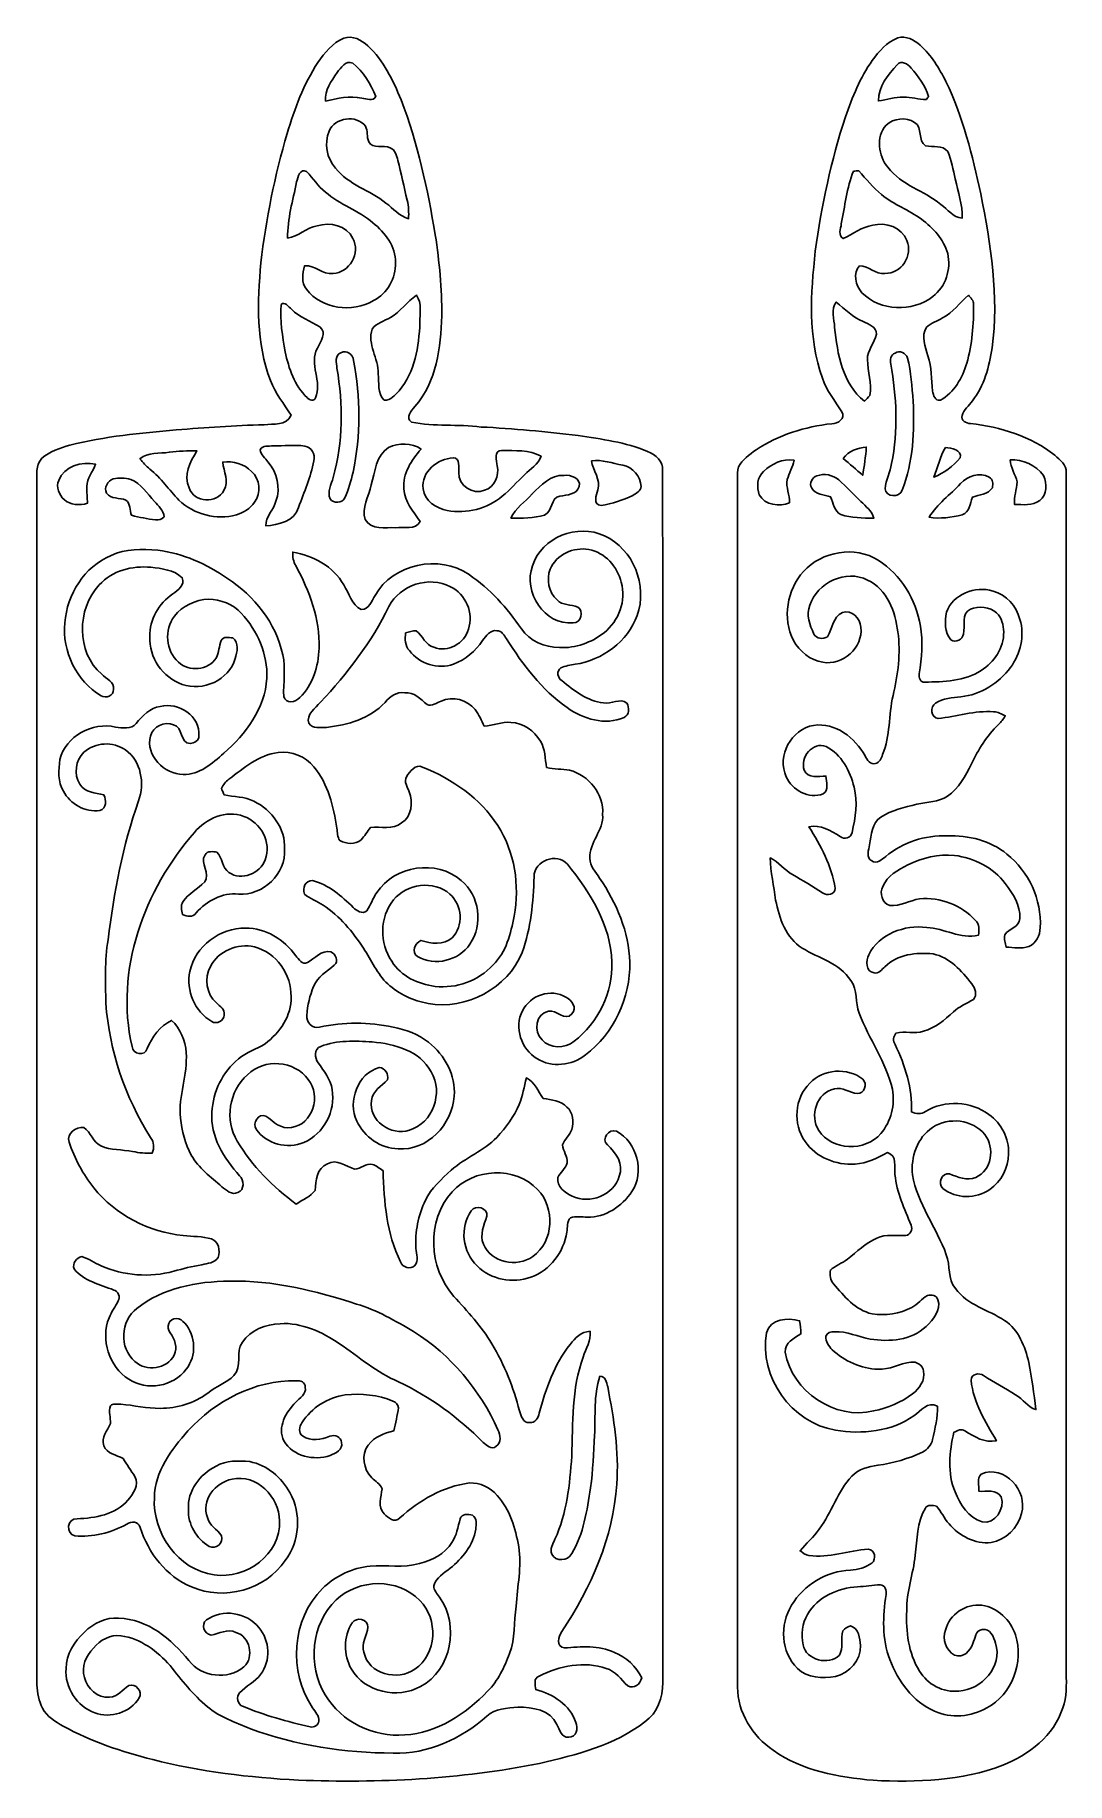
# Model space of a CAD drawing. Header units: centimetres. Extents: x -7.9 to 7.9, y -13.4 to 13.4.
import ezdxf

# ---------------------------------------------------------------- set-up
doc = ezdxf.new("R2010")
doc.units = ezdxf.units.CM
doc.header["$MEASUREMENT"] = 0
doc.layers.add('Camada 1', color=7, linetype='Continuous')

msp = doc.modelspace()

# ---------------------------------------------------------------- linework, layer by layer
at = {"layer": 'Camada 1', "color": 156}
for points, knots in [([(-3.1891, 13.30713), (-3.05681, 13.35722), (-2.92064, 13.27925), (-2.82434, 13.19247), (-2.82434, 13.19247), (-2.58268, 12.96916), (-2.43874, 12.66472), (-2.31527, 12.36521), (-2.31527, 12.36521), (-2.05705, 11.70199), (-1.90923, 11.00137), (-1.79317, 10.30111), (-1.79317, 10.30111), (-1.73073, 9.89294), (-1.68909, 9.47984), (-1.69438, 9.06638), (-1.69438, 9.06638), (-1.7085, 8.58379), (-1.77058, 8.05568), (-2.10609, 7.68066), (-2.10609, 7.68066), (-2.1583, 7.614), (-2.25777, 7.51099), (-2.15511, 7.44149), (-2.15511, 7.44149), (-1.80764, 7.36706), (-1.44568, 7.41257), (-1.09395, 7.36635), (-1.09395, 7.36635), (-0.59796, 7.34447), (-0.10407, 7.29226), (0.3891, 7.23618), (0.3891, 7.23618), (0.74753, 7.17868), (1.11653, 7.13739), (1.45274, 6.99169), (1.45274, 6.99169), (1.57373, 6.94372), (1.69333, 6.84459), (1.68168, 6.70136), (1.68168, 6.70136), (1.68451, 0.5274), (1.68168, -5.6462), (1.68275, -11.82017), (1.68275, -11.82017), (1.68768, -12.04736), (1.6016, -12.28372), (1.41181, -12.41953), (1.41181, -12.41953), (0.9465, -12.77937), (0.36018, -12.92577), (-0.2025, -13.05489), (-0.2025, -13.05489), (-1.41145, -13.30147), (-2.65219, -13.35546), (-3.88301, -13.3117), (-3.88301, -13.3117), (-4.63267, -13.27043), (-5.38302, -13.18401), (-6.11152, -12.99669), (-6.11152, -12.99669), (-6.58318, -12.8778), (-7.0499, -12.72222), (-7.47713, -12.48621), (-7.47713, -12.48621), (-7.59777, -12.41531), (-7.73148, -12.34263), (-7.79497, -12.21139), (-7.79497, -12.21139), (-7.84895, -12.10062), (-7.87471, -11.9768), (-7.87929, -11.85438), (-7.87929, -11.85438), (-7.88, -5.73933), (-7.87858, 0.37606), (-7.88, 6.49111), (-7.88, 6.49111), (-7.87364, 6.62374), (-7.91033, 6.78427), (-7.80415, 6.88798), (-7.80415, 6.88798), (-7.68526, 6.99628), (-7.52651, 7.04391), (-7.37551, 7.088), (-7.37551, 7.088), (-6.84388, 7.22417), (-6.29532, 7.27321), (-5.75027, 7.32225), (-5.75027, 7.32225), (-5.30401, 7.35824), (-4.85739, 7.39034), (-4.40972, 7.40092), (-4.40972, 7.40092), (-4.26366, 7.42102), (-4.06893, 7.37904), (-3.99696, 7.54661), (-3.99696, 7.54661), (-4.10457, 7.72089), (-4.23932, 7.88034), (-4.31058, 8.07507), (-4.31058, 8.07507), (-4.5339, 8.64658), (-4.51272, 9.27593), (-4.45769, 9.87671), (-4.45769, 9.87671), (-4.38009, 10.54522), (-4.24568, 11.20739), (-4.05659, 11.85368), (-4.05659, 11.85368), (-3.94088, 12.22939), (-3.80505, 12.6051), (-3.58775, 12.93529), (-3.58775, 12.93529), (-3.48368, 13.08417), (-3.36267, 13.23798), (-3.1891, 13.30713)], [0, 0, 0, 0, 0.03333333, 0.03333333, 0.03333333, 0.03333333, 0.06666667, 0.06666667, 0.06666667, 0.06666667, 0.1, 0.1, 0.1, 0.1, 0.13333333, 0.13333333, 0.13333333, 0.13333333, 0.16666667, 0.16666667, 0.16666667, 0.16666667, 0.2, 0.2, 0.2, 0.2, 0.23333333, 0.23333333, 0.23333333, 0.23333333, 0.26666667, 0.26666667, 0.26666667, 0.26666667, 0.3, 0.3, 0.3, 0.3, 0.33333333, 0.33333333, 0.33333333, 0.33333333, 0.36666667, 0.36666667, 0.36666667, 0.36666667, 0.4, 0.4, 0.4, 0.4, 0.43333333, 0.43333333, 0.43333333, 0.43333333, 0.46666667, 0.46666667, 0.46666667, 0.46666667, 0.5, 0.5, 0.5, 0.5, 0.53333333, 0.53333333, 0.53333333, 0.53333333, 0.56666667, 0.56666667, 0.56666667, 0.56666667, 0.6, 0.6, 0.6, 0.6, 0.63333333, 0.63333333, 0.63333333, 0.63333333, 0.66666667, 0.66666667, 0.66666667, 0.66666667, 0.7, 0.7, 0.7, 0.7, 0.73333333, 0.73333333, 0.73333333, 0.73333333, 0.76666667, 0.76666667, 0.76666667, 0.76666667, 0.8, 0.8, 0.8, 0.8, 0.83333333, 0.83333333, 0.83333333, 0.83333333, 0.86666667, 0.86666667, 0.86666667, 0.86666667, 0.9, 0.9, 0.9, 0.9, 0.93333333, 0.93333333, 0.93333333, 0.93333333, 1, 1, 1, 1]), ([(5.27507, 13.3117), (5.39996, 13.35193), (5.5245, 13.28067), (5.61691, 13.202), (5.61691, 13.202), (5.78943, 13.04959), (5.90761, 12.84675), (6.01169, 12.6439), (6.01169, 12.6439), (6.27308, 12.1031), (6.41561, 11.51536), (6.54402, 10.93116), (6.54402, 10.93116), (6.695, 10.15787), (6.82449, 9.36201), (6.71724, 8.57391), (6.71724, 8.57391), (6.67066, 8.28957), (6.59799, 7.9957), (6.4149, 7.76605), (6.4149, 7.76605), (6.36198, 7.69231), (6.2865, 7.63057), (6.25686, 7.54308), (6.25686, 7.54308), (6.23181, 7.46337), (6.32213, 7.42138), (6.38739, 7.41856), (6.38739, 7.41856), (6.84742, 7.37164), (7.30744, 7.22066), (7.67537, 6.93454), (7.67537, 6.93454), (7.75404, 6.86469), (7.85812, 6.78568), (7.84965, 6.66855), (7.84965, 6.66855), (7.85106, 0.5535), (7.84965, -5.5619), (7.85035, -11.67694), (7.85035, -11.67694), (7.85071, -11.85438), (7.86165, -12.03749), (7.79673, -12.20681), (7.79673, -12.20681), (7.66339, -12.63297), (7.27957, -12.92577), (6.87809, -13.08347), (6.87809, -13.08347), (6.25052, -13.32476), (5.56472, -13.34698), (4.90078, -13.31382), (4.90078, -13.31382), (4.36986, -13.2669), (3.81669, -13.16884), (3.37185, -12.85558), (3.37185, -12.85558), (3.05647, -12.64038), (2.82434, -12.27842), (2.8268, -11.88931), (2.8268, -11.88931), (2.8268, -5.7979), (2.82716, 0.29386), (2.8268, 6.38527), (2.8268, 6.38527), (2.83033, 6.50945), (2.81445, 6.63575), (2.84091, 6.75815), (2.84091, 6.75815), (2.90159, 6.86927), (3.00743, 6.94548), (3.10902, 7.0164), (3.10902, 7.0164), (3.45405, 7.245), (3.85938, 7.3734), (4.26966, 7.41644), (4.26966, 7.41644), (4.36279, 7.41398), (4.4771, 7.49864), (4.42241, 7.59919), (4.42241, 7.59919), (4.31482, 7.76534), (4.18782, 7.92233), (4.12467, 8.11318), (4.12467, 8.11318), (3.90065, 8.73407), (3.94334, 9.40964), (4.0146, 10.05416), (4.0146, 10.05416), (4.11091, 10.74878), (4.25484, 11.43952), (4.47674, 12.10556), (4.47674, 12.10556), (4.58011, 12.40613), (4.70181, 12.70528), (4.88421, 12.96775), (4.88421, 12.96775), (4.98686, 13.10781), (5.10716, 13.25068), (5.27507, 13.3117)], [0, 0, 0, 0, 0.03846154, 0.03846154, 0.03846154, 0.03846154, 0.07692308, 0.07692308, 0.07692308, 0.07692308, 0.11538462, 0.11538462, 0.11538462, 0.11538462, 0.15384615, 0.15384615, 0.15384615, 0.15384615, 0.19230769, 0.19230769, 0.19230769, 0.19230769, 0.23076923, 0.23076923, 0.23076923, 0.23076923, 0.26923077, 0.26923077, 0.26923077, 0.26923077, 0.30769231, 0.30769231, 0.30769231, 0.30769231, 0.34615385, 0.34615385, 0.34615385, 0.34615385, 0.38461538, 0.38461538, 0.38461538, 0.38461538, 0.42307692, 0.42307692, 0.42307692, 0.42307692, 0.46153846, 0.46153846, 0.46153846, 0.46153846, 0.5, 0.5, 0.5, 0.5, 0.53846154, 0.53846154, 0.53846154, 0.53846154, 0.57692308, 0.57692308, 0.57692308, 0.57692308, 0.61538462, 0.61538462, 0.61538462, 0.61538462, 0.65384615, 0.65384615, 0.65384615, 0.65384615, 0.69230769, 0.69230769, 0.69230769, 0.69230769, 0.73076923, 0.73076923, 0.73076923, 0.73076923, 0.76923077, 0.76923077, 0.76923077, 0.76923077, 0.80769231, 0.80769231, 0.80769231, 0.80769231, 0.84615385, 0.84615385, 0.84615385, 0.84615385, 0.88461538, 0.88461538, 0.88461538, 0.88461538, 0.92307692, 0.92307692, 0.92307692, 0.92307692, 1, 1, 1, 1]), ([(-3.29282, 12.78361), (-3.29282, 12.78361), (-3.29282, 12.78361), (-3.29282, 12.78361), (-3.29282, 12.78361), (-3.3796, 12.65307), (-3.48933, 12.51373), (-3.46991, 12.34757), (-3.46991, 12.34757), (-3.28789, 12.38637), (-3.10127, 12.43506), (-2.91465, 12.3899), (-2.91465, 12.3899), (-2.84762, 12.38849), (-2.73755, 12.33028), (-2.70298, 12.41601), (-2.70298, 12.41601), (-2.77812, 12.60933), (-2.89243, 12.79454), (-3.05505, 12.92612), (-3.05505, 12.92612), (-3.16371, 12.97446), (-3.23356, 12.85309), (-3.29282, 12.78361)], [0, 0, 0, 0, 0.14285714, 0.14285714, 0.14285714, 0.14285714, 0.28571429, 0.28571429, 0.28571429, 0.28571429, 0.42857143, 0.42857143, 0.42857143, 0.42857143, 0.57142857, 0.57142857, 0.57142857, 0.57142857, 0.71428571, 0.71428571, 0.71428571, 0.71428571, 1, 1, 1, 1]), ([(5.26696, 12.90214), (5.26696, 12.90214), (5.26696, 12.90214), (5.26696, 12.90214), (5.26696, 12.90214), (5.12585, 12.75115), (4.97733, 12.5677), (4.97981, 12.35039), (4.97981, 12.35039), (5.10821, 12.3638), (5.23168, 12.41424), (5.36256, 12.40754), (5.36256, 12.40754), (5.4804, 12.41036), (5.59399, 12.36802), (5.71217, 12.3712), (5.71217, 12.3712), (5.72065, 12.3832), (5.73722, 12.40719), (5.74569, 12.41918), (5.74569, 12.41918), (5.69066, 12.58076), (5.59364, 12.72681), (5.47758, 12.85098), (5.47758, 12.85098), (5.4289, 12.91131), (5.33223, 12.98081), (5.26696, 12.90214)], [0, 0, 0, 0, 0.125, 0.125, 0.125, 0.125, 0.25, 0.25, 0.25, 0.25, 0.375, 0.375, 0.375, 0.375, 0.5, 0.5, 0.5, 0.5, 0.625, 0.625, 0.625, 0.625, 0.75, 0.75, 0.75, 0.75, 1, 1, 1, 1]), ([(-3.41665, 11.8872), (-3.41665, 11.8872), (-3.41665, 11.8872), (-3.41665, 11.8872), (-3.41665, 11.8872), (-3.48933, 11.70022), (-3.45369, 11.47233), (-3.31752, 11.32204), (-3.31752, 11.32204), (-3.11714, 11.0691), (-2.79188, 10.98408), (-2.54669, 10.78865), (-2.54669, 10.78865), (-2.43311, 10.7068), (-2.34102, 10.58827), (-2.20169, 10.54805), (-2.20169, 10.54805), (-2.19674, 10.64259), (-2.19779, 10.73855), (-2.22215, 10.83063), (-2.22215, 10.83063), (-2.27224, 11.03347), (-2.31281, 11.23844), (-2.3629, 11.44129), (-2.3629, 11.44129), (-2.38407, 11.51325), (-2.40312, 11.60285), (-2.48214, 11.63214), (-2.48214, 11.63214), (-2.58444, 11.68682), (-2.74813, 11.6011), (-2.81057, 11.72632), (-2.81057, 11.72632), (-2.84127, 11.80218), (-2.82363, 11.89002), (-2.85855, 11.9634), (-2.85855, 11.9634), (-2.99966, 12.14508), (-3.32458, 12.09498), (-3.41665, 11.8872)], [0, 0, 0, 0, 0.09090909, 0.09090909, 0.09090909, 0.09090909, 0.18181818, 0.18181818, 0.18181818, 0.18181818, 0.27272727, 0.27272727, 0.27272727, 0.27272727, 0.36363636, 0.36363636, 0.36363636, 0.36363636, 0.45454545, 0.45454545, 0.45454545, 0.45454545, 0.54545455, 0.54545455, 0.54545455, 0.54545455, 0.63636364, 0.63636364, 0.63636364, 0.63636364, 0.72727273, 0.72727273, 0.72727273, 0.72727273, 0.81818182, 0.81818182, 0.81818182, 0.81818182, 1, 1, 1, 1]), ([(5.09551, 11.97927), (5.09551, 11.97927), (5.09551, 11.97927), (5.09551, 11.97927), (5.09551, 11.97927), (4.93854, 11.79583), (4.97557, 11.51113), (5.12514, 11.33475), (5.12514, 11.33475), (5.32977, 11.06205), (5.67901, 10.97915), (5.93266, 10.76677), (5.93266, 10.76677), (6.03885, 10.69374), (6.11962, 10.56569), (6.26004, 10.55934), (6.26004, 10.55934), (6.26604, 10.76395), (6.1923, 10.95833), (6.15421, 11.15695), (6.15421, 11.15695), (6.11786, 11.29665), (6.10164, 11.44481), (6.03744, 11.57534), (6.03744, 11.57534), (5.95736, 11.68152), (5.81306, 11.63778), (5.70089, 11.66388), (5.70089, 11.66388), (5.57001, 11.7408), (5.6649, 11.94364), (5.53261, 12.0216), (5.53261, 12.0216), (5.40066, 12.10662), (5.20912, 12.08722), (5.09551, 11.97927)], [0, 0, 0, 0, 0.1, 0.1, 0.1, 0.1, 0.2, 0.2, 0.2, 0.2, 0.3, 0.3, 0.3, 0.3, 0.4, 0.4, 0.4, 0.4, 0.5, 0.5, 0.5, 0.5, 0.6, 0.6, 0.6, 0.6, 0.7, 0.7, 0.7, 0.7, 0.8, 0.8, 0.8, 0.8, 1, 1, 1, 1]), ([(-3.91195, 11.11073), (-3.91195, 11.11073), (-3.91195, 11.11073), (-3.91195, 11.11073), (-3.91195, 11.11073), (-3.97016, 10.82815), (-4.05165, 10.54522), (-4.04988, 10.25418), (-4.04988, 10.25418), (-3.88443, 10.2743), (-3.76519, 10.41646), (-3.59867, 10.4401), (-3.59867, 10.4401), (-3.40359, 10.50183), (-3.1443, 10.44963), (-3.05435, 10.24784), (-3.05435, 10.24784), (-2.93017, 10.03018), (-3.10339, 9.71726), (-3.35526, 9.71373), (-3.35526, 9.71373), (-3.51754, 9.68304), (-3.63007, 9.84673), (-3.78919, 9.8298), (-3.78919, 9.8298), (-3.82376, 9.71232), (-3.84352, 9.57333), (-3.76096, 9.47031), (-3.76096, 9.47031), (-3.53024, 9.16163), (-3.06069, 9.1126), (-2.73719, 9.2971), (-2.73719, 9.2971), (-2.52448, 9.40329), (-2.38972, 9.64106), (-2.40171, 9.87777), (-2.40171, 9.87777), (-2.39394, 10.12542), (-2.5608, 10.33921), (-2.7453, 10.48631), (-2.7453, 10.48631), (-2.96579, 10.67647), (-3.25332, 10.76395), (-3.47203, 10.95691), (-3.47203, 10.95691), (-3.58668, 11.04265), (-3.6569, 11.17105), (-3.75954, 11.26842), (-3.75954, 11.26842), (-3.86221, 11.32699), (-3.89395, 11.18199), (-3.91195, 11.11073)], [0, 0, 0, 0, 0.07142857, 0.07142857, 0.07142857, 0.07142857, 0.14285714, 0.14285714, 0.14285714, 0.14285714, 0.21428571, 0.21428571, 0.21428571, 0.21428571, 0.28571429, 0.28571429, 0.28571429, 0.28571429, 0.35714286, 0.35714286, 0.35714286, 0.35714286, 0.42857143, 0.42857143, 0.42857143, 0.42857143, 0.5, 0.5, 0.5, 0.5, 0.57142857, 0.57142857, 0.57142857, 0.57142857, 0.64285714, 0.64285714, 0.64285714, 0.64285714, 0.71428571, 0.71428571, 0.71428571, 0.71428571, 0.78571429, 0.78571429, 0.78571429, 0.78571429, 0.85714286, 0.85714286, 0.85714286, 0.85714286, 1, 1, 1, 1]), ([(4.59809, 11.27653), (4.59809, 11.27653), (4.59809, 11.27653), (4.59809, 11.27653), (4.59809, 11.27653), (4.49545, 11.01901), (4.46829, 10.73961), (4.41147, 10.47009), (4.41147, 10.47009), (4.40584, 10.39459), (4.35504, 10.29405), (4.44076, 10.24607), (4.44076, 10.24607), (4.58857, 10.31875), (4.72405, 10.42423), (4.89162, 10.44821), (4.89162, 10.44821), (5.08916, 10.50395), (5.33858, 10.41858), (5.4116, 10.21468), (5.4116, 10.21468), (5.51532, 9.99348), (5.32482, 9.70244), (5.07858, 9.71337), (5.07858, 9.71337), (4.93394, 9.69327), (4.83093, 9.82909), (4.69194, 9.8305), (4.69194, 9.8305), (4.5847, 9.72361), (4.62704, 9.52182), (4.72756, 9.41916), (4.72756, 9.41916), (5.00627, 9.13236), (5.49768, 9.11789), (5.80989, 9.35955), (5.80989, 9.35955), (6.00709, 9.50771), (6.09282, 9.77935), (6.03778, 10.01676), (6.03778, 10.01676), (5.97851, 10.23619), (5.81518, 10.408), (5.63738, 10.54064), (5.63738, 10.54064), (5.44547, 10.68492), (5.21229, 10.76359), (5.02778, 10.91847), (5.02778, 10.91847), (4.89408, 11.02077), (4.79319, 11.15659), (4.68136, 11.28077), (4.68136, 11.28077), (4.66054, 11.27971), (4.61892, 11.27759), (4.59809, 11.27653)], [0, 0, 0, 0, 0.06666667, 0.06666667, 0.06666667, 0.06666667, 0.13333333, 0.13333333, 0.13333333, 0.13333333, 0.2, 0.2, 0.2, 0.2, 0.26666667, 0.26666667, 0.26666667, 0.26666667, 0.33333333, 0.33333333, 0.33333333, 0.33333333, 0.4, 0.4, 0.4, 0.4, 0.46666667, 0.46666667, 0.46666667, 0.46666667, 0.53333333, 0.53333333, 0.53333333, 0.53333333, 0.6, 0.6, 0.6, 0.6, 0.66666667, 0.66666667, 0.66666667, 0.66666667, 0.73333333, 0.73333333, 0.73333333, 0.73333333, 0.8, 0.8, 0.8, 0.8, 0.86666667, 0.86666667, 0.86666667, 0.86666667, 1, 1, 1, 1]), ([(-2.47931, 9.04169), (-2.47931, 9.04169), (-2.47931, 9.04169), (-2.47931, 9.04169), (-2.47931, 9.04169), (-2.5714, 8.98207), (-2.69063, 8.95561), (-2.75731, 8.86389), (-2.75731, 8.86389), (-2.83562, 8.62894), (-2.6603, 8.4141), (-2.66381, 8.18126), (-2.66381, 8.18126), (-2.64865, 8.04757), (-2.68076, 7.87858), (-2.57281, 7.77768), (-2.57281, 7.77768), (-2.47438, 7.76534), (-2.40875, 7.85741), (-2.34526, 7.91845), (-2.34526, 7.91845), (-2.10361, 8.20632), (-2.04364, 8.59719), (-2.02671, 8.9609), (-2.02671, 8.9609), (-2.03093, 9.10166), (-1.9939, 9.25583), (-2.07822, 9.38035), (-2.07822, 9.38035), (-2.22673, 9.2844), (-2.32092, 9.12424), (-2.47931, 9.04169)], [0, 0, 0, 0, 0.11111111, 0.11111111, 0.11111111, 0.11111111, 0.22222222, 0.22222222, 0.22222222, 0.22222222, 0.33333333, 0.33333333, 0.33333333, 0.33333333, 0.44444444, 0.44444444, 0.44444444, 0.44444444, 0.55555556, 0.55555556, 0.55555556, 0.55555556, 0.66666667, 0.66666667, 0.66666667, 0.66666667, 0.77777778, 0.77777778, 0.77777778, 0.77777778, 1, 1, 1, 1]), ([(5.96018, 9.03323), (5.96018, 9.03323), (5.96018, 9.03323), (5.96018, 9.03323), (5.96018, 9.03323), (5.87833, 8.98383), (5.78379, 8.95456), (5.71146, 8.8907), (5.71146, 8.8907), (5.62751, 8.75312), (5.69277, 8.59296), (5.7351, 8.45361), (5.7351, 8.45361), (5.79649, 8.28075), (5.78908, 8.09554), (5.80636, 7.91562), (5.80636, 7.91562), (5.81907, 7.85354), (5.84164, 7.75828), (5.92559, 7.77662), (5.92559, 7.77662), (6.13762, 7.88952), (6.25897, 8.11917), (6.33024, 8.34036), (6.33024, 8.34036), (6.41103, 8.63211), (6.43854, 8.93762), (6.43149, 9.23959), (6.43149, 9.23959), (6.44031, 9.30027), (6.38774, 9.33838), (6.35458, 9.38035), (6.35458, 9.38035), (6.22335, 9.26465), (6.11752, 9.11718), (5.96018, 9.03323)], [0, 0, 0, 0, 0.1, 0.1, 0.1, 0.1, 0.2, 0.2, 0.2, 0.2, 0.3, 0.3, 0.3, 0.3, 0.4, 0.4, 0.4, 0.4, 0.5, 0.5, 0.5, 0.5, 0.6, 0.6, 0.6, 0.6, 0.7, 0.7, 0.7, 0.7, 0.8, 0.8, 0.8, 0.8, 1, 1, 1, 1]), ([(-4.14689, 9.23643), (-4.14689, 9.23643), (-4.14689, 9.23643), (-4.14689, 9.23643), (-4.14689, 9.23643), (-4.16984, 8.99477), (-4.1282, 8.75242), (-4.08622, 8.51464), (-4.08622, 8.51464), (-4.03224, 8.26099), (-3.94229, 7.99888), (-3.75179, 7.81473), (-3.75179, 7.81473), (-3.7218, 7.77733), (-3.64666, 7.75511), (-3.62303, 7.81085), (-3.62303, 7.81085), (-3.51155, 8.05602), (-3.72991, 8.33119), (-3.59445, 8.57355), (-3.59445, 8.57355), (-3.54612, 8.66916), (-3.44487, 8.80604), (-3.55635, 8.89564), (-3.55635, 8.89564), (-3.6978, 8.99054), (-3.87208, 9.0371), (-3.98814, 9.16904), (-3.98814, 9.16904), (-4.03189, 9.19726), (-4.09928, 9.29675), (-4.14689, 9.23643)], [0, 0, 0, 0, 0.11111111, 0.11111111, 0.11111111, 0.11111111, 0.22222222, 0.22222222, 0.22222222, 0.22222222, 0.33333333, 0.33333333, 0.33333333, 0.33333333, 0.44444444, 0.44444444, 0.44444444, 0.44444444, 0.55555556, 0.55555556, 0.55555556, 0.55555556, 0.66666667, 0.66666667, 0.66666667, 0.66666667, 0.77777778, 0.77777778, 0.77777778, 0.77777778, 1, 1, 1, 1]), ([(4.31024, 8.88717), (4.31024, 8.88717), (4.31024, 8.88717), (4.31024, 8.88717), (4.31024, 8.88717), (4.35186, 8.48501), (4.42841, 8.02781), (4.76637, 7.76216), (4.76637, 7.76216), (4.79602, 7.78791), (4.82282, 7.81685), (4.84611, 7.84859), (4.84611, 7.84859), (4.88526, 8.03239), (4.81682, 8.21407), (4.81117, 8.39716), (4.81117, 8.39716), (4.80447, 8.54251), (4.92512, 8.6494), (4.9477, 8.78593), (4.9477, 8.78593), (4.95229, 8.90023), (4.82847, 8.93515), (4.74698, 8.97784), (4.74698, 8.97784), (4.5854, 9.04098), (4.46863, 9.17257), (4.33351, 9.27522), (4.33351, 9.27522), (4.24638, 9.16446), (4.30459, 9.01453), (4.31024, 8.88717)], [0, 0, 0, 0, 0.11111111, 0.11111111, 0.11111111, 0.11111111, 0.22222222, 0.22222222, 0.22222222, 0.22222222, 0.33333333, 0.33333333, 0.33333333, 0.33333333, 0.44444444, 0.44444444, 0.44444444, 0.44444444, 0.55555556, 0.55555556, 0.55555556, 0.55555556, 0.66666667, 0.66666667, 0.66666667, 0.66666667, 0.77777778, 0.77777778, 0.77777778, 0.77777778, 1, 1, 1, 1]), ([(-3.23356, 8.49841), (-3.23356, 8.49841), (-3.23356, 8.49841), (-3.23356, 8.49841), (-3.23356, 8.49841), (-3.33516, 8.46454), (-3.30234, 8.34602), (-3.29635, 8.26487), (-3.29635, 8.26487), (-3.19758, 7.71348), (-3.2025, 7.13775), (-3.35385, 6.59659), (-3.35385, 6.59659), (-3.37996, 6.49004), (-3.44594, 6.37821), (-3.40113, 6.26779), (-3.40113, 6.26779), (-3.35173, 6.19407), (-3.21132, 6.19619), (-3.17641, 6.28402), (-3.17641, 6.28402), (-3.1136, 6.40715), (-3.08115, 6.54295), (-3.04835, 6.67631), (-3.04835, 6.67631), (-2.93158, 7.23688), (-2.93334, 7.82177), (-3.042, 8.38341), (-3.042, 8.38341), (-3.04835, 8.47124), (-3.15066, 8.55662), (-3.23356, 8.49841)], [0, 0, 0, 0, 0.11111111, 0.11111111, 0.11111111, 0.11111111, 0.22222222, 0.22222222, 0.22222222, 0.22222222, 0.33333333, 0.33333333, 0.33333333, 0.33333333, 0.44444444, 0.44444444, 0.44444444, 0.44444444, 0.55555556, 0.55555556, 0.55555556, 0.55555556, 0.66666667, 0.66666667, 0.66666667, 0.66666667, 0.77777778, 0.77777778, 0.77777778, 0.77777778, 1, 1, 1, 1]), ([(5.23451, 8.49665), (5.23451, 8.49665), (5.23451, 8.49665), (5.23451, 8.49665), (5.23451, 8.49665), (5.16502, 8.46843), (5.15584, 8.39187), (5.16924, 8.32731), (5.16924, 8.32731), (5.25638, 7.82742), (5.28284, 7.30849), (5.17947, 6.80895), (5.17947, 6.80895), (5.15725, 6.67773), (5.09269, 6.55601), (5.08282, 6.42301), (5.08282, 6.42301), (5.08847, 6.2886), (5.30754, 6.28261), (5.34317, 6.40257), (5.34317, 6.40257), (5.51215, 6.83294), (5.53013, 7.30532), (5.51039, 7.76216), (5.51039, 7.76216), (5.49098, 7.9823), (5.4797, 8.20596), (5.42254, 8.42044), (5.42254, 8.42044), (5.40666, 8.49665), (5.29907, 8.54674), (5.23451, 8.49665)], [0, 0, 0, 0, 0.11111111, 0.11111111, 0.11111111, 0.11111111, 0.22222222, 0.22222222, 0.22222222, 0.22222222, 0.33333333, 0.33333333, 0.33333333, 0.33333333, 0.44444444, 0.44444444, 0.44444444, 0.44444444, 0.55555556, 0.55555556, 0.55555556, 0.55555556, 0.66666667, 0.66666667, 0.66666667, 0.66666667, 0.77777778, 0.77777778, 0.77777778, 0.77777778, 1, 1, 1, 1]), ([(-5.85786, 6.97934), (-5.85786, 6.97934), (-5.85786, 6.97934), (-5.85786, 6.97934), (-5.85786, 6.97934), (-6.0092, 6.95747), (-6.17996, 6.98465), (-6.30731, 6.88128), (-6.30731, 6.88128), (-6.26075, 6.82483), (-6.21064, 6.7698), (-6.1535, 6.72358), (-6.1535, 6.72358), (-5.98275, 6.58812), (-5.86139, 6.40362), (-5.71183, 6.24733), (-5.71183, 6.24733), (-5.48252, 6.03108), (-5.13715, 5.93865), (-4.83234, 6.02368), (-4.83234, 6.02368), (-4.72263, 6.0572), (-4.62209, 6.12315), (-4.55365, 6.21595), (-4.55365, 6.21595), (-4.45065, 6.35565), (-4.46722, 6.57331), (-4.60021, 6.6883), (-4.60021, 6.6883), (-4.71346, 6.80544), (-4.88138, 6.84847), (-5.04013, 6.82907), (-5.04013, 6.82907), (-5.02849, 6.68619), (-4.9343, 6.53413), (-5.02284, 6.39797), (-5.02284, 6.39797), (-5.13045, 6.18983), (-5.4797, 6.21205), (-5.55554, 6.43573), (-5.55554, 6.43573), (-5.6462, 6.63187), (-5.53826, 6.834), (-5.43594, 6.99981), (-5.43594, 6.99981), (-5.57671, 7.00475), (-5.71816, 6.9991), (-5.85786, 6.97934)], [0, 0, 0, 0, 0.07692308, 0.07692308, 0.07692308, 0.07692308, 0.15384615, 0.15384615, 0.15384615, 0.15384615, 0.23076923, 0.23076923, 0.23076923, 0.23076923, 0.30769231, 0.30769231, 0.30769231, 0.30769231, 0.38461538, 0.38461538, 0.38461538, 0.38461538, 0.46153846, 0.46153846, 0.46153846, 0.46153846, 0.53846154, 0.53846154, 0.53846154, 0.53846154, 0.61538462, 0.61538462, 0.61538462, 0.61538462, 0.69230769, 0.69230769, 0.69230769, 0.69230769, 0.76923077, 0.76923077, 0.76923077, 0.76923077, 0.84615385, 0.84615385, 0.84615385, 0.84615385, 1, 1, 1, 1]), ([(-4.46899, 7.01957), (-4.46899, 7.01957), (-4.46899, 7.01957), (-4.46899, 7.01957), (-4.46899, 7.01957), (-4.46088, 6.94302), (-4.39067, 6.89256), (-4.34974, 6.8319), (-4.34974, 6.8319), (-4.20722, 6.67278), (-4.15466, 6.43712), (-4.22697, 6.23427), (-4.22697, 6.23427), (-4.25944, 6.09917), (-4.38608, 6.00216), (-4.38467, 5.85716), (-4.38467, 5.85716), (-4.1924, 5.86846), (-3.93912, 5.92313), (-3.88196, 6.13798), (-3.88196, 6.13798), (-3.79694, 6.37222), (-3.69675, 6.60364), (-3.64878, 6.84954), (-3.64878, 6.84954), (-3.62303, 6.94831), (-3.68335, 7.05943), (-3.78741, 7.07602), (-3.78741, 7.07602), (-3.94757, 7.09648), (-4.10951, 7.07672), (-4.27036, 7.07813), (-4.27036, 7.07813), (-4.33846, 7.07073), (-4.42841, 7.09117), (-4.46899, 7.01957)], [0, 0, 0, 0, 0.1, 0.1, 0.1, 0.1, 0.2, 0.2, 0.2, 0.2, 0.3, 0.3, 0.3, 0.3, 0.4, 0.4, 0.4, 0.4, 0.5, 0.5, 0.5, 0.5, 0.6, 0.6, 0.6, 0.6, 0.7, 0.7, 0.7, 0.7, 0.8, 0.8, 0.8, 0.8, 1, 1, 1, 1]), ([(-2.50542, 7.0552), (-2.50542, 7.0552), (-2.50542, 7.0552), (-2.50542, 7.0552), (-2.50542, 7.0552), (-2.70016, 6.93278), (-2.71073, 6.68055), (-2.77247, 6.48158), (-2.77247, 6.48158), (-2.8067, 6.3066), (-2.92135, 6.13409), (-2.86666, 5.95171), (-2.86666, 5.95171), (-2.77106, 5.78801), (-2.55658, 5.83388), (-2.39854, 5.82789), (-2.39854, 5.82789), (-2.27295, 5.84376), (-2.09797, 5.7866), (-2.02388, 5.92313), (-2.02388, 5.92313), (-2.12831, 6.07552), (-2.26484, 6.22335), (-2.27188, 6.41914), (-2.27188, 6.41914), (-2.29658, 6.65585), (-2.1537, 6.85799), (-2.01012, 7.0298), (-2.01012, 7.0298), (-2.15229, 7.12364), (-2.35374, 7.13034), (-2.50542, 7.0552)], [0, 0, 0, 0, 0.11111111, 0.11111111, 0.11111111, 0.11111111, 0.22222222, 0.22222222, 0.22222222, 0.22222222, 0.33333333, 0.33333333, 0.33333333, 0.33333333, 0.44444444, 0.44444444, 0.44444444, 0.44444444, 0.55555556, 0.55555556, 0.55555556, 0.55555556, 0.66666667, 0.66666667, 0.66666667, 0.66666667, 0.77777778, 0.77777778, 0.77777778, 0.77777778, 1, 1, 1, 1]), ([(-0.84878, 6.77262), (-0.84878, 6.77262), (-0.84878, 6.77262), (-0.84878, 6.77262), (-0.84878, 6.77262), (-0.80926, 6.6234), (-0.88511, 6.44313), (-1.04034, 6.39867), (-1.04034, 6.39867), (-1.21673, 6.32247), (-1.44604, 6.47488), (-1.43191, 6.67032), (-1.43191, 6.67032), (-1.44039, 6.74758), (-1.40616, 6.88974), (-1.5187, 6.89609), (-1.5187, 6.89609), (-1.75331, 6.88233), (-2.014, 6.68019), (-1.97838, 6.42231), (-1.97838, 6.42231), (-1.95545, 6.23817), (-1.77906, 6.12245), (-1.60937, 6.08929), (-1.60937, 6.08929), (-1.31514, 6.03919), (-0.99905, 6.11611), (-0.76834, 6.30731), (-0.76834, 6.30731), (-0.64698, 6.40891), (-0.54363, 6.52921), (-0.42791, 6.6368), (-0.42791, 6.6368), (-0.33901, 6.72641), (-0.22331, 6.79591), (-0.17638, 6.91902), (-0.17638, 6.91902), (-0.35594, 7.02802), (-0.57679, 6.99805), (-0.77752, 7.00899), (-0.77752, 7.00899), (-0.90382, 7.00546), (-0.85865, 6.85375), (-0.84878, 6.77262)], [0, 0, 0, 0, 0.08333333, 0.08333333, 0.08333333, 0.08333333, 0.16666667, 0.16666667, 0.16666667, 0.16666667, 0.25, 0.25, 0.25, 0.25, 0.33333333, 0.33333333, 0.33333333, 0.33333333, 0.41666667, 0.41666667, 0.41666667, 0.41666667, 0.5, 0.5, 0.5, 0.5, 0.58333333, 0.58333333, 0.58333333, 0.58333333, 0.66666667, 0.66666667, 0.66666667, 0.66666667, 0.75, 0.75, 0.75, 0.75, 0.83333333, 0.83333333, 0.83333333, 0.83333333, 1, 1, 1, 1]), ([(4.44112, 6.88622), (4.44112, 6.88622), (4.44112, 6.88622), (4.44112, 6.88622), (4.44112, 6.88622), (4.5413, 6.8012), (4.64078, 6.71512), (4.74098, 6.62975), (4.74098, 6.62975), (4.76108, 6.77226), (4.78437, 6.91444), (4.79424, 7.05838), (4.79424, 7.05838), (4.65983, 7.04532), (4.52366, 6.99947), (4.44112, 6.88622)], [0, 0, 0, 0, 0.2, 0.2, 0.2, 0.2, 0.4, 0.4, 0.4, 0.4, 0.6, 0.6, 0.6, 0.6, 1, 1, 1, 1]), ([(6.00533, 7.05272), (6.00533, 7.05272), (6.00533, 7.05272), (6.00533, 7.05272), (6.00533, 7.05272), (5.91714, 6.91727), (5.88539, 6.74863), (5.82753, 6.59729), (5.82753, 6.59729), (5.98275, 6.66362), (6.11928, 6.76804), (6.22899, 6.89573), (6.22899, 6.89573), (6.25827, 7.01498), (6.09458, 7.05167), (6.00533, 7.05272)], [0, 0, 0, 0, 0.2, 0.2, 0.2, 0.2, 0.4, 0.4, 0.4, 0.4, 0.6, 0.6, 0.6, 0.6, 1, 1, 1, 1]), ([(-7.54803, 6.55109), (-7.54803, 6.55109), (-7.54803, 6.55109), (-7.54803, 6.55109), (-7.54803, 6.55109), (-7.59037, 6.44842), (-7.54027, 6.33024), (-7.46583, 6.25615), (-7.46583, 6.25615), (-7.36706, 6.17573), (-7.227, 6.16303), (-7.10812, 6.20041), (-7.10812, 6.20041), (-7.11059, 6.2858), (-7.11904, 6.37117), (-7.11763, 6.45653), (-7.11763, 6.45653), (-7.11904, 6.58424), (-7.02344, 6.68197), (-6.98465, 6.79803), (-6.98465, 6.79803), (-7.19242, 6.84354), (-7.46724, 6.76839), (-7.54803, 6.55109)], [0, 0, 0, 0, 0.14285714, 0.14285714, 0.14285714, 0.14285714, 0.28571429, 0.28571429, 0.28571429, 0.28571429, 0.42857143, 0.42857143, 0.42857143, 0.42857143, 0.57142857, 0.57142857, 0.57142857, 0.57142857, 0.71428571, 0.71428571, 0.71428571, 0.71428571, 1, 1, 1, 1]), ([(0.59336, 6.85129), (0.59336, 6.85129), (0.59336, 6.85129), (0.59336, 6.85129), (0.59336, 6.85129), (0.61806, 6.70031), (0.74012, 6.56449), (0.68932, 6.40503), (0.68932, 6.40503), (0.6731, 6.32495), (0.60678, 6.17536), (0.74188, 6.16795), (0.74188, 6.16795), (0.9091, 6.19441), (1.07421, 6.24451), (1.22555, 6.32142), (1.22555, 6.32142), (1.27847, 6.35212), (1.34584, 6.38951), (1.35113, 6.45795), (1.35113, 6.45795), (1.34866, 6.61492), (1.22273, 6.7504), (1.07173, 6.78215), (1.07173, 6.78215), (0.91439, 6.81496), (0.756, 6.87034), (0.59336, 6.85129)], [0, 0, 0, 0, 0.125, 0.125, 0.125, 0.125, 0.25, 0.25, 0.25, 0.25, 0.375, 0.375, 0.375, 0.375, 0.5, 0.5, 0.5, 0.5, 0.625, 0.625, 0.625, 0.625, 0.75, 0.75, 0.75, 0.75, 1, 1, 1, 1]), ([(3.22509, 6.68796), (3.22509, 6.68796), (3.22509, 6.68796), (3.22509, 6.68796), (3.22509, 6.68796), (3.12632, 6.60259), (3.1136, 6.44735), (3.15911, 6.33095), (3.15911, 6.33095), (3.24167, 6.17044), (3.47274, 6.14221), (3.61984, 6.20854), (3.61984, 6.20854), (3.62584, 6.32848), (3.56305, 6.44313), (3.58493, 6.56271), (3.58493, 6.56271), (3.61597, 6.66291), (3.66923, 6.75534), (3.69005, 6.85906), (3.69005, 6.85906), (3.5172, 6.88586), (3.34785, 6.80473), (3.22509, 6.68796)], [0, 0, 0, 0, 0.14285714, 0.14285714, 0.14285714, 0.14285714, 0.28571429, 0.28571429, 0.28571429, 0.28571429, 0.42857143, 0.42857143, 0.42857143, 0.42857143, 0.57142857, 0.57142857, 0.57142857, 0.57142857, 0.71428571, 0.71428571, 0.71428571, 0.71428571, 1, 1, 1, 1]), ([(6.23569, 6.50063), (6.23569, 6.50063), (6.23569, 6.50063), (6.23569, 6.50063), (6.23569, 6.50063), (6.07306, 6.33236), (5.88081, 6.18737), (5.75274, 5.9891), (5.75274, 5.9891), (5.92137, 5.95417), (6.09458, 5.99015), (6.26073, 6.02333), (6.26073, 6.02333), (6.36905, 6.06565), (6.38562, 6.19441), (6.41456, 6.29214), (6.41456, 6.29214), (6.51898, 6.33165), (6.65339, 6.33518), (6.72007, 6.43854), (6.72007, 6.43854), (6.73381, 6.49605), (6.73276, 6.57119), (6.67066, 6.5994), (6.67066, 6.5994), (6.52497, 6.68725), (6.34259, 6.6174), (6.23569, 6.50063)], [0, 0, 0, 0, 0.125, 0.125, 0.125, 0.125, 0.25, 0.25, 0.25, 0.25, 0.375, 0.375, 0.375, 0.375, 0.5, 0.5, 0.5, 0.5, 0.625, 0.625, 0.625, 0.625, 0.75, 0.75, 0.75, 0.75, 1, 1, 1, 1]), ([(6.99028, 6.86469), (6.99028, 6.86469), (6.99028, 6.86469), (6.99028, 6.86469), (6.99028, 6.86469), (6.9984, 6.7437), (7.07424, 6.64316), (7.09824, 6.52638), (7.09824, 6.52638), (7.08871, 6.41173), (7.05061, 6.30025), (7.05801, 6.18384), (7.05801, 6.18384), (7.18714, 6.18067), (7.33319, 6.16091), (7.44466, 6.24275), (7.44466, 6.24275), (7.56002, 6.33024), (7.55791, 6.50346), (7.50359, 6.6241), (7.50359, 6.6241), (7.38575, 6.78039), (7.1875, 6.87987), (6.99028, 6.86469)], [0, 0, 0, 0, 0.14285714, 0.14285714, 0.14285714, 0.14285714, 0.28571429, 0.28571429, 0.28571429, 0.28571429, 0.42857143, 0.42857143, 0.42857143, 0.42857143, 0.57142857, 0.57142857, 0.57142857, 0.57142857, 0.71428571, 0.71428571, 0.71428571, 0.71428571, 1, 1, 1, 1]), ([(-6.71442, 6.57189), (-6.71442, 6.57189), (-6.71442, 6.57189), (-6.71442, 6.57189), (-6.71442, 6.57189), (-6.79343, 6.53873), (-6.86788, 6.44277), (-6.81496, 6.3574), (-6.81496, 6.3574), (-6.75004, 6.2618), (-6.61599, 6.28826), (-6.51932, 6.24945), (-6.51932, 6.24945), (-6.44983, 6.19512), (-6.46253, 6.09423), (-6.43678, 6.01698), (-6.43678, 6.01698), (-6.31542, 5.9884), (-6.19337, 5.95911), (-6.06882, 5.94888), (-6.06882, 5.94888), (-6.01627, 5.93972), (-5.97217, 5.95524), (-5.93653, 5.99546), (-5.93653, 5.99546), (-5.94254, 6.09353), (-6.02438, 6.15843), (-6.08259, 6.22864), (-6.08259, 6.22864), (-6.19512, 6.34858), (-6.2858, 6.50346), (-6.4463, 6.56449), (-6.4463, 6.56449), (-6.53204, 6.59236), (-6.62693, 6.59095), (-6.71442, 6.57189)], [0, 0, 0, 0, 0.1, 0.1, 0.1, 0.1, 0.2, 0.2, 0.2, 0.2, 0.3, 0.3, 0.3, 0.3, 0.4, 0.4, 0.4, 0.4, 0.5, 0.5, 0.5, 0.5, 0.6, 0.6, 0.6, 0.6, 0.7, 0.7, 0.7, 0.7, 0.8, 0.8, 0.8, 0.8, 1, 1, 1, 1]), ([(-0.30973, 6.34259), (-0.30973, 6.34259), (-0.30973, 6.34259), (-0.30973, 6.34259), (-0.30973, 6.34259), (-0.42087, 6.22194), (-0.56549, 6.12634), (-0.63675, 5.97429), (-0.63675, 5.97429), (-0.46496, 5.96793), (-0.28963, 5.97429), (-0.12312, 6.02014), (-0.12312, 6.02014), (0.00881, 6.07447), (-0.03703, 6.29179), (0.11253, 6.30836), (0.11253, 6.30836), (0.21943, 6.33129), (0.36688, 6.32919), (0.40604, 6.45653), (0.40604, 6.45653), (0.4378, 6.58566), (0.27622, 6.63928), (0.17497, 6.62622), (0.17497, 6.62622), (-0.0314, 6.63892), (-0.1778, 6.47593), (-0.30973, 6.34259)], [0, 0, 0, 0, 0.125, 0.125, 0.125, 0.125, 0.25, 0.25, 0.25, 0.25, 0.375, 0.375, 0.375, 0.375, 0.5, 0.5, 0.5, 0.5, 0.625, 0.625, 0.625, 0.625, 0.75, 0.75, 0.75, 0.75, 1, 1, 1, 1]), ([(4.04035, 6.61846), (4.04035, 6.61846), (4.04035, 6.61846), (4.04035, 6.61846), (4.04035, 6.61846), (3.96487, 6.59977), (3.913, 6.50168), (3.96027, 6.43395), (3.96027, 6.43395), (4.0153, 6.33129), (4.15079, 6.33448), (4.2485, 6.29954), (4.2485, 6.29954), (4.28695, 6.20394), (4.30494, 6.08153), (4.40372, 6.02721), (4.40372, 6.02721), (4.566, 5.97393), (4.74027, 5.97534), (4.9096, 5.975), (4.9096, 5.975), (4.88068, 6.084), (4.78649, 6.15244), (4.71134, 6.22864), (4.71134, 6.22864), (4.59563, 6.33589), (4.49226, 6.45617), (4.37198, 6.55813), (4.37198, 6.55813), (4.28166, 6.63575), (4.1522, 6.6615), (4.04035, 6.61846)], [0, 0, 0, 0, 0.11111111, 0.11111111, 0.11111111, 0.11111111, 0.22222222, 0.22222222, 0.22222222, 0.22222222, 0.33333333, 0.33333333, 0.33333333, 0.33333333, 0.44444444, 0.44444444, 0.44444444, 0.44444444, 0.55555556, 0.55555556, 0.55555556, 0.55555556, 0.66666667, 0.66666667, 0.66666667, 0.66666667, 0.77777778, 0.77777778, 0.77777778, 0.77777778, 1, 1, 1, 1]), ([(-0.30797, 5.24403), (-0.30797, 5.24403), (-0.30797, 5.24403), (-0.30797, 5.24403), (-0.30797, 5.24403), (-0.45402, 4.84611), (-0.127, 4.33034), (0.31503, 4.37303), (0.31503, 4.37303), (0.4378, 4.36879), (0.48048, 4.55188), (0.38417, 4.61432), (0.38417, 4.61432), (0.28222, 4.66019), (0.14958, 4.6362), (0.06772, 4.72475), (0.06772, 4.72475), (-0.0649, 4.83729), (-0.09489, 5.03519), (-0.0388, 5.19394), (-0.0388, 5.19394), (0.05927, 5.41372), (0.31962, 5.54036), (0.55421, 5.49239), (0.55421, 5.49239), (0.80398, 5.45182), (0.9913, 5.23098), (1.04916, 4.99321), (1.04916, 4.99321), (1.13171, 4.71382), (1.01035, 4.4009), (0.78634, 4.22275), (0.78634, 4.22275), (0.59513, 4.07105), (0.3496, 3.98322), (0.10442, 3.99625), (0.10442, 3.99625), (-0.11852, 3.99696), (-0.3496, 4.09716), (-0.47766, 4.28412), (-0.47766, 4.28412), (-0.69778, 4.59809), (-0.95496, 4.89584), (-1.27599, 5.10998), (-1.27599, 5.10998), (-1.73036, 5.425), (-2.43981, 5.2779), (-2.71356, 4.79212), (-2.71356, 4.79212), (-2.76718, 4.70712), (-2.80175, 4.57658), (-2.92381, 4.57553), (-2.92381, 4.57553), (-3.07057, 4.65137), (-3.10761, 4.82706), (-3.19263, 4.95545), (-3.19263, 4.95545), (-3.35033, 5.23699), (-3.66006, 5.40349), (-3.9705, 5.45429), (-3.9705, 5.45429), (-3.97369, 5.38232), (-3.96205, 5.31035), (-3.92535, 5.24756), (-3.92535, 5.24756), (-3.71792, 4.86056), (-3.54894, 4.43194), (-3.56941, 3.98531), (-3.56941, 3.98531), (-3.57645, 3.71264), (-3.66253, 3.42335), (-3.86396, 3.23074), (-3.86396, 3.23074), (-3.92818, 3.15806), (-4.0774, 3.13302), (-4.10951, 3.24731), (-4.10951, 3.24731), (-4.11585, 3.45934), (-4.07599, 3.67524), (-4.12326, 3.88549), (-4.12326, 3.88549), (-4.22875, 4.37127), (-4.55682, 4.78508), (-4.96887, 5.05283), (-4.96887, 5.05283), (-5.28567, 5.27156), (-5.64727, 5.43736), (-6.0325, 5.48286), (-6.0325, 5.48286), (-6.27203, 5.50333), (-6.52497, 5.50862), (-6.74792, 5.4049), (-6.74792, 5.4049), (-7.15327, 5.23027), (-7.42032, 4.80976), (-7.45418, 4.37549), (-7.45418, 4.37549), (-7.49757, 3.9377), (-7.27533, 3.4865), (-6.90033, 3.25754), (-6.90033, 3.25754), (-6.82837, 3.21522), (-6.70172, 3.26107), (-6.71018, 3.35526), (-6.71018, 3.35526), (-6.6883, 3.47274), (-6.82271, 3.51861), (-6.88974, 3.5881), (-6.88974, 3.5881), (-7.2838, 3.92711), (-7.27216, 4.58257), (-6.92784, 4.95265), (-6.92784, 4.95265), (-6.73311, 5.17489), (-6.42231, 5.24827), (-6.13728, 5.22357), (-6.13728, 5.22357), (-5.97146, 5.20522), (-5.7866, 5.1823), (-5.65962, 5.06341), (-5.65962, 5.06341), (-5.61445, 4.94841), (-5.7224, 4.87186), (-5.8046, 4.81612), (-5.8046, 4.81612), (-6.01909, 4.67323), (-6.16162, 4.42241), (-6.15738, 4.16277), (-6.15738, 4.16277), (-6.16584, 3.8488), (-5.96159, 3.53625), (-5.66208, 3.43322), (-5.66208, 3.43322), (-5.34563, 3.31893), (-4.94665, 3.49849), (-4.84857, 3.82658), (-4.84857, 3.82658), (-4.82106, 3.92852), (-4.78861, 4.0707), (-4.88809, 4.14406), (-4.88809, 4.14406), (-4.947, 4.15042), (-5.0292, 4.17089), (-5.06306, 4.10632), (-5.06306, 4.10632), (-5.1001, 4.0192), (-5.09658, 3.91971), (-5.13927, 3.8347), (-5.13927, 3.8347), (-5.26167, 3.64878), (-5.55695, 3.61843), (-5.71605, 3.7726), (-5.71605, 3.7726), (-5.91397, 3.94334), (-5.94006, 4.27036), (-5.7799, 4.47428), (-5.7799, 4.47428), (-5.65679, 4.6362), (-5.4557, 4.72263), (-5.25673, 4.73745), (-5.25673, 4.73745), (-5.07188, 4.72934), (-4.88244, 4.66124), (-4.75721, 4.52049), (-4.75721, 4.52049), (-4.51026, 4.25414), (-4.35081, 3.89325), (-4.36562, 3.52636), (-4.36562, 3.52636), (-4.39914, 3.0667), (-4.68948, 2.67441), (-5.02532, 2.37983), (-5.02532, 2.37983), (-5.19923, 2.22355), (-5.39608, 2.05034), (-5.64549, 2.05739), (-5.64549, 2.05739), (-5.93124, 2.05634), (-6.22864, 2.35091), (-6.14362, 2.64407), (-6.14362, 2.64407), (-6.1034, 2.79082), (-5.93266, 2.87301), (-5.79225, 2.81763), (-5.79225, 2.81763), (-5.64268, 2.78306), (-5.70406, 2.53858), (-5.53826, 2.52764), (-5.53826, 2.52764), (-5.4797, 2.54105), (-5.39537, 2.5714), (-5.40666, 2.64688), (-5.40666, 2.64688), (-5.38056, 2.94922), (-5.71853, 3.16723), (-5.99475, 3.09597), (-5.99475, 3.09597), (-6.15492, 3.07586), (-6.26674, 2.95275), (-6.36305, 2.83491), (-6.36305, 2.83491), (-6.44136, 2.74319), (-6.57365, 2.76542), (-6.67914, 2.78129), (-6.67914, 2.78129), (-7.03155, 2.86278), (-7.43866, 2.64125), (-7.53145, 2.28494), (-7.53145, 2.28494), (-7.54944, 2.12443), (-7.5632, 1.94592), (-7.47606, 1.80128), (-7.47606, 1.80128), (-7.37093, 1.60619), (-7.14233, 1.47002), (-6.91868, 1.50671), (-6.91868, 1.50671), (-6.80966, 1.54128), (-6.81848, 1.66051), (-6.85765, 1.74519), (-6.85765, 1.74519), (-6.98534, 1.77729), (-7.15151, 1.77799), (-7.22277, 1.90923), (-7.22277, 1.90923), (-7.32472, 2.06128), (-7.28873, 2.27224), (-7.16138, 2.39747), (-7.16138, 2.39747), (-6.98958, 2.54952), (-6.71476, 2.56611), (-6.5285, 2.43063), (-6.5285, 2.43063), (-6.28543, 2.26024), (-6.23147, 1.92122), (-6.32707, 1.65488), (-6.32707, 1.65488), (-6.56907, 0.96908), (-6.70312, 0.25118), (-6.79379, -0.46848), (-6.79379, -0.46848), (-6.84494, -0.7888), (-6.83472, -1.11478), (-6.82659, -1.43756), (-6.82659, -1.43756), (-6.77438, -2.1657), (-6.53204, -2.87619), (-6.14291, -3.49284), (-6.14291, -3.49284), (-6.08646, -3.5627), (-6.08471, -3.64701), (-6.11857, -3.72816), (-6.11857, -3.72816), (-6.21875, -3.73486), (-6.31895, -3.72463), (-6.41738, -3.70487), (-6.41738, -3.70487), (-6.57825, -3.67242), (-6.75004, -3.68864), (-6.90209, -3.6202), (-6.90209, -3.6202), (-7.02556, -3.56234), (-7.05343, -3.40888), (-7.1635, -3.33728), (-7.1635, -3.33728), (-7.28415, -3.33058), (-7.43303, -3.42406), (-7.38823, -3.562), (-7.38823, -3.562), (-7.30532, -3.81387), (-7.1762, -4.05165), (-7.01216, -4.26049), (-7.01216, -4.26049), (-6.68019, -4.67783), (-6.16902, -4.93253), (-5.64303, -4.99039), (-5.64303, -4.99039), (-5.49945, -5.00415), (-5.35235, -5.00238), (-5.21194, -5.03977), (-5.21194, -5.03977), (-5.1008, -5.08105), (-5.07787, -5.22111), (-5.10928, -5.32306), (-5.10928, -5.32306), (-5.16431, -5.40666), (-5.27227, -5.41655), (-5.36117, -5.43594), (-5.36117, -5.43594), (-5.50615, -5.45958), (-5.64868, -5.49521), (-5.78979, -5.53473), (-5.78979, -5.53473), (-6.15526, -5.63597), (-6.55389, -5.6021), (-6.90104, -5.45112), (-6.90104, -5.45112), (-7.00088, -5.40807), (-7.09012, -5.34175), (-7.1949, -5.31035), (-7.1949, -5.31035), (-7.27779, -5.33011), (-7.3413, -5.41267), (-7.31237, -5.49909), (-7.31237, -5.49909), (-7.16385, -5.68537), (-6.91727, -5.7358), (-6.70701, -5.82153), (-6.70701, -5.82153), (-6.63857, -5.83881), (-6.5994, -5.92771), (-6.63892, -5.98874), (-6.63892, -5.98874), (-6.68126, -6.07589), (-6.74229, -6.1535), (-6.77757, -6.24487), (-6.77757, -6.24487), (-6.91198, -6.57718), (-6.77686, -6.99206), (-6.47593, -7.18538), (-6.47593, -7.18538), (-6.20077, -7.36564), (-5.79296, -7.29826), (-5.59788, -7.03155), (-5.59788, -7.03155), (-5.43913, -6.8319), (-5.44759, -6.51686), (-5.62222, -6.32953), (-5.62222, -6.32953), (-5.65538, -6.29214), (-5.69382, -6.24874), (-5.74922, -6.25827), (-5.74922, -6.25827), (-5.85964, -6.2491), (-5.91679, -6.39692), (-5.84482, -6.47381), (-5.84482, -6.47381), (-5.77427, -6.57119), (-5.72805, -6.6996), (-5.78309, -6.81601), (-5.78309, -6.81601), (-5.88751, -7.03333), (-6.21347, -7.07424), (-6.38386, -6.91339), (-6.38386, -6.91339), (-6.62727, -6.70913), (-6.604, -6.28967), (-6.35105, -6.102), (-6.35105, -6.102), (-5.95736, -5.78767), (-5.43136, -5.68959), (-4.93888, -5.68678), (-4.93888, -5.68678), (-4.2746, -5.66737), (-3.62303, -5.83423), (-2.99578, -6.03603), (-2.99578, -6.03603), (-2.68427, -6.12916), (-2.40064, -6.29179), (-2.12372, -6.45795), (-2.12372, -6.45795), (-1.55434, -6.81143), (-1.10771, -7.348), (-0.83643, -7.95867), (-0.83643, -7.95867), (-0.79587, -8.03733), (-0.77823, -8.15304), (-0.8643, -8.20914), (-0.8643, -8.20914), (-0.93027, -8.27229), (-1.00894, -8.19396), (-1.06045, -8.14987), (-1.06045, -8.14987), (-1.43791, -7.77275), (-1.87254, -7.44996), (-2.35691, -7.22383), (-2.35691, -7.22383), (-2.68639, -7.08096), (-2.96157, -6.84423), (-3.25472, -6.64174), (-3.25472, -6.64174), (-3.52283, -6.4643), (-3.83363, -6.31472), (-4.16312, -6.33589), (-4.16312, -6.33589), (-4.38185, -6.34646), (-4.61573, -6.43008), (-4.74027, -6.62057), (-4.74027, -6.62057), (-4.84998, -6.77016), (-4.73816, -6.98534), (-4.86867, -7.12752), (-4.86867, -7.12752), (-4.98298, -7.24288), (-5.14456, -7.29509), (-5.27085, -7.39598), (-5.27085, -7.39598), (-5.47652, -7.55543), (-5.73933, -7.62635), (-5.99651, -7.63057), (-5.99651, -7.63057), (-6.19936, -7.6334), (-6.39726, -7.58119), (-6.5987, -7.56742), (-6.5987, -7.56742), (-6.6502, -7.57378), (-6.72253, -7.54379), (-6.75815, -7.59319), (-6.75815, -7.59319), (-6.78744, -7.68068), (-6.75428, -7.77168), (-6.75428, -7.86095), (-6.75428, -7.86095), (-6.80295, -7.9689), (-6.90774, -8.07225), (-6.85799, -8.20103), (-6.85799, -8.20103), (-6.80931, -8.32485), (-6.66784, -8.33966), (-6.56412, -8.39435), (-6.56412, -8.39435), (-6.50699, -8.48924), (-6.44172, -8.57885), (-6.38315, -8.67268), (-6.38315, -8.67268), (-6.31754, -8.79897), (-6.40644, -8.93903), (-6.48899, -9.03427), (-6.48899, -9.03427), (-6.68055, -9.25547), (-6.98958, -9.30627), (-7.26687, -9.3165), (-7.26687, -9.3165), (-7.41749, -9.30168), (-7.44819, -9.54899), (-7.3025, -9.57791), (-7.3025, -9.57791), (-7.02768, -9.59838), (-6.74828, -9.53557), (-6.50875, -9.39906), (-6.50875, -9.39906), (-6.43995, -9.35214), (-6.32636, -9.35107), (-6.30449, -9.44845), (-6.30449, -9.44845), (-6.17748, -9.83967), (-5.90444, -10.19739), (-5.51709, -10.35755), (-5.51709, -10.35755), (-5.02391, -10.57945), (-4.39032, -10.40306), (-4.08657, -9.95503), (-4.08657, -9.95503), (-3.86432, -9.66116), (-3.83399, -9.23924), (-4.01389, -8.91786), (-4.01389, -8.91786), (-4.14301, -8.68715), (-4.36316, -8.49207), (-4.62845, -8.44408), (-4.62845, -8.44408), (-4.80165, -8.42751), (-4.98722, -8.42468), (-5.14349, -8.51288), (-5.14349, -8.51288), (-5.38585, -8.63528), (-5.58658, -8.89034), (-5.56472, -9.17292), (-5.56472, -9.17292), (-5.57776, -9.40118), (-5.43947, -9.62166), (-5.24862, -9.73842), (-5.24862, -9.73842), (-5.14456, -9.79487), (-5.02391, -9.68516), (-5.06024, -9.57579), (-5.06024, -9.57579), (-5.12797, -9.48055), (-5.24228, -9.41775), (-5.27578, -9.29993), (-5.27578, -9.29993), (-5.37845, -9.03993), (-5.15338, -8.75875), (-4.89761, -8.7129), (-4.89761, -8.7129), (-4.52472, -8.624), (-4.17159, -8.98596), (-4.173, -9.3479), (-4.173, -9.3479), (-4.14479, -9.85838), (-4.68982, -10.25207), (-5.17136, -10.1734), (-5.17136, -10.1734), (-5.72347, -10.09896), (-6.1154, -9.53557), (-6.08541, -8.99548), (-6.08541, -8.99548), (-6.07871, -8.59579), (-5.8286, -8.25887), (-5.57247, -7.97382), (-5.57247, -7.97382), (-5.15231, -7.51487), (-4.54978, -7.19666), (-3.91795, -7.2076), (-3.91795, -7.2076), (-3.85375, -7.2009), (-3.77577, -7.23229), (-3.78178, -7.30885), (-3.78178, -7.30885), (-3.75603, -7.41539), (-3.86997, -7.46794), (-3.9264, -7.53816), (-3.9264, -7.53816), (-4.07599, -7.68631), (-4.2097, -7.9181), (-4.10562, -8.12765), (-4.10562, -8.12765), (-3.96875, -8.36365), (-3.64596, -8.43385), (-3.40006, -8.34955), (-3.40006, -8.34955), (-3.3147, -8.3199), (-3.19933, -8.26135), (-3.22579, -8.15128), (-3.22579, -8.15128), (-3.23074, -8.06272), (-3.32775, -8.02393), (-3.40218, -8.05709), (-3.40218, -8.05709), (-3.53377, -8.1086), (-3.69639, -8.13929), (-3.81987, -8.0511), (-3.81987, -8.0511), (-3.89113, -8.00805), (-3.86961, -7.9068), (-3.82975, -7.84895), (-3.82975, -7.84895), (-3.6837, -7.62105), (-3.43712, -7.45912), (-3.16759, -7.42562), (-3.16759, -7.42562), (-2.9224, -7.39775), (-2.66876, -7.42456), (-2.43981, -7.5184), (-2.43981, -7.5184), (-2.39182, -7.53145), (-2.36855, -7.57624), (-2.35338, -7.62), (-2.35338, -7.62), (-2.37067, -7.73923), (-2.40312, -7.856), (-2.42746, -7.97418), (-2.42746, -7.97418), (-2.5721, -8.01051), (-2.72625, -8.06343), (-2.81657, -8.19043), (-2.81657, -8.19043), (-2.92805, -8.34002), (-2.89382, -8.56333), (-2.76189, -8.68961), (-2.76189, -8.68961), (-2.71215, -8.74676), (-2.62995, -8.77992), (-2.60631, -8.85718), (-2.60631, -8.85718), (-2.61832, -8.98384), (-2.67687, -9.13623), (-2.57352, -9.24136), (-2.57352, -9.24136), (-2.51848, -9.3031), (-2.41053, -9.38564), (-2.3368, -9.30485), (-2.3368, -9.30485), (-2.03799, -9.03569), (-1.67393, -8.8219), (-1.27, -8.76935), (-1.27, -8.76935), (-1.10983, -8.7644), (-0.95108, -8.8392), (-0.84666, -8.95985), (-0.84666, -8.95985), (-0.65051, -9.17468), (-0.5708, -9.46538), (-0.51717, -9.74478), (-0.51717, -9.74478), (-0.46955, -10.04675), (-0.53869, -10.35015), (-0.55738, -10.65176), (-0.55738, -10.65176), (-0.59124, -10.89271), (-0.56868, -11.14495), (-0.65687, -11.37603), (-0.65687, -11.37603), (-0.7373, -11.58416), (-0.83114, -11.79512), (-0.99413, -11.9528), (-0.99413, -11.9528), (-1.32785, -12.30066), (-1.76494, -12.59134), (-2.25882, -12.62062), (-2.25882, -12.62062), (-2.73368, -12.65943), (-3.22791, -12.42201), (-3.4738, -12.00996), (-3.4738, -12.00996), (-3.7465, -11.56053), (-3.69217, -10.92446), (-3.30729, -10.55582), (-3.30729, -10.55582), (-2.96367, -10.22914), (-2.36185, -10.22032), (-2.02742, -10.56393), (-2.02742, -10.56393), (-1.74625, -10.84896), (-1.76283, -11.38872), (-2.10643, -11.61661), (-2.10643, -11.61661), (-2.36466, -11.80217), (-2.81834, -11.69141), (-2.88325, -11.35698), (-2.88325, -11.35698), (-2.93193, -11.22327), (-2.83279, -11.10226), (-2.82292, -10.97209), (-2.82292, -10.97209), (-2.81905, -10.85037), (-3.00177, -10.81017), (-3.0621, -10.90789), (-3.0621, -10.90789), (-3.19899, -11.11496), (-3.19651, -11.3993), (-3.07552, -11.61345), (-3.07552, -11.61345), (-2.87126, -11.96728), (-2.36819, -12.07769), (-2.0193, -11.87908), (-2.0193, -11.87908), (-1.54305, -11.63109), (-1.41922, -10.93716), (-1.72931, -10.51277), (-1.72931, -10.51277), (-1.76142, -10.45845), (-1.81926, -10.40835), (-1.81363, -10.34062), (-1.81363, -10.34062), (-1.78152, -10.21467), (-1.65946, -10.15118), (-1.56739, -10.07356), (-1.56739, -10.07356), (-1.37653, -9.92575), (-1.21462, -9.71973), (-1.17474, -9.47666), (-1.17474, -9.47666), (-1.1691, -9.40399), (-1.15181, -9.30945), (-1.22485, -9.26394), (-1.22485, -9.26394), (-1.28763, -9.24243), (-1.39206, -9.2396), (-1.41076, -9.32003), (-1.41076, -9.32003), (-1.45167, -9.43997), (-1.46332, -9.57262), (-1.5374, -9.67951), (-1.5374, -9.67951), (-1.64747, -9.85343), (-1.83938, -9.95715), (-2.03553, -10.0023), (-2.03553, -10.0023), (-2.28106, -10.07075), (-2.53753, -10.02205), (-2.78799, -10.0404), (-2.78799, -10.0404), (-3.06, -10.06934), (-3.3221, -10.18962), (-3.51613, -10.38365), (-3.51613, -10.38365), (-3.99026, -10.85108), (-4.04247, -11.66247), (-3.66676, -12.20505), (-3.66676, -12.20505), (-3.63149, -12.26925), (-3.562, -12.32817), (-3.57292, -12.40861), (-3.57292, -12.40861), (-3.57187, -12.4721), (-3.64949, -12.50984), (-3.70416, -12.4968), (-3.70416, -12.4968), (-4.05482, -12.41602), (-4.40443, -12.32146), (-4.73638, -12.1814), (-4.73638, -12.1814), (-4.81824, -12.15743), (-4.8387, -12.03537), (-4.78296, -11.97715), (-4.78296, -11.97715), (-4.68736, -11.87026), (-4.54589, -11.81452), (-4.46158, -11.69599), (-4.46158, -11.69599), (-4.30283, -11.48997), (-4.31977, -11.17528), (-4.48875, -10.98055), (-4.48875, -10.98055), (-4.67147, -10.74349), (-5.05037, -10.68846), (-5.29132, -10.86379), (-5.29132, -10.86379), (-5.37774, -10.93364), (-5.32411, -11.07863), (-5.22005, -11.09345), (-5.22005, -11.09345), (-5.09481, -11.07439), (-4.9678, -10.99255), (-4.84082, -11.05358), (-4.84082, -11.05358), (-4.62421, -11.11603), (-4.55259, -11.42929), (-4.7184, -11.58027), (-4.7184, -11.58027), (-4.95969, -11.78947), (-5.36468, -11.73409), (-5.5573, -11.48467), (-5.5573, -11.48467), (-5.82471, -11.158), (-6.18842, -10.84721), (-6.63151, -10.83627), (-6.63151, -10.83627), (-6.82907, -10.8197), (-7.01604, -10.91388), (-7.15503, -11.04793), (-7.15503, -11.04793), (-7.30532, -11.19504), (-7.44185, -11.38519), (-7.43444, -11.60533), (-7.43444, -11.60533), (-7.45771, -11.89496), (-7.26792, -12.18423), (-6.99698, -12.28478), (-6.99698, -12.28478), (-6.75464, -12.37368), (-6.4523, -12.27771), (-6.31895, -12.05335), (-6.31895, -12.05335), (-6.25897, -11.96092), (-6.37258, -11.82263), (-6.47629, -11.86709), (-6.47629, -11.86709), (-6.57365, -11.92776), (-6.64774, -12.03959), (-6.77192, -12.0456), (-6.77192, -12.0456), (-6.95359, -12.06429), (-7.11305, -11.90978), (-7.15291, -11.7415), (-7.15291, -11.7415), (-7.20302, -11.58063), (-7.12893, -11.40919), (-7.0164, -11.29312), (-7.0164, -11.29312), (-6.91409, -11.17247), (-6.75886, -11.08287), (-6.59623, -11.10438), (-6.59623, -11.10438), (-6.29567, -11.14602), (-6.04202, -11.34004), (-5.84517, -11.56053), (-5.84517, -11.56053), (-5.67019, -11.78277), (-5.49346, -12.00679), (-5.27578, -12.18952), (-5.27578, -12.18952), (-5.08387, -12.34756), (-4.84575, -12.43188), (-4.61856, -12.52466), (-4.61856, -12.52466), (-3.92219, -12.78395), (-3.175, -12.89507), (-2.43382, -12.8979), (-2.43382, -12.8979), (-1.90429, -12.91731), (-1.39242, -12.67953), (-1.00295, -12.33204), (-1.00295, -12.33204), (-0.87841, -12.20927), (-0.69179, -12.21458), (-0.52951, -12.19517), (-0.52951, -12.19517), (-0.31184, -12.19164), (-0.03281, -12.23822), (0.06631, -12.46116), (0.06631, -12.46116), (0.11112, -12.53455), (0.13263, -12.67001), (0.24589, -12.65414), (0.24589, -12.65414), (0.363, -12.6626), (0.39899, -12.51479), (0.35382, -12.42835), (0.35382, -12.42835), (0.26563, -12.15813), (0.00565, -11.99515), (-0.25752, -11.92742), (-0.25752, -11.92742), (-0.26317, -11.85474), (-0.2988, -11.75103), (-0.20496, -11.72138), (-0.20496, -11.72138), (0.10653, -11.56616), (0.48294, -11.48856), (0.82055, -11.60322), (0.82055, -11.60322), (0.96307, -11.64519), (1.04634, -11.77395), (1.14757, -11.87238), (1.14757, -11.87238), (1.24777, -11.92176), (1.33879, -11.84416), (1.36243, -11.74784), (1.36243, -11.74784), (1.27423, -11.57464), (1.12713, -11.43246), (0.94684, -11.35873), (0.94684, -11.35873), (0.70626, -11.24691), (0.43638, -11.27125), (0.18062, -11.29135), (0.18062, -11.29135), (0.05432, -11.26737), (0.07761, -11.11637), (0.14286, -11.04229), (0.14286, -11.04229), (0.58773, -10.36884), (0.92745, -9.60225), (0.97966, -8.78769), (0.97966, -8.78769), (1.02022, -8.28674), (0.93345, -7.78862), (0.84384, -7.29826), (0.84384, -7.29826), (0.82303, -7.23864), (0.80539, -7.13034), (0.72284, -7.13987), (0.72284, -7.13987), (0.62476, -7.4302), (0.65722, -7.74206), (0.64099, -8.04333), (0.64099, -8.04333), (0.61911, -8.31003), (0.6223, -8.57885), (0.57855, -8.84378), (0.57855, -8.84378), (0.52846, -9.1881), (0.47378, -9.54687), (0.29245, -9.8499), (0.29245, -9.8499), (0.23671, -9.96772), (0.04655, -9.97374), (-0.0141, -9.85838), (-0.0141, -9.85838), (-0.0455, -9.7783), (0.00528, -9.70209), (0.03457, -9.63048), (0.03457, -9.63048), (0.21943, -9.23466), (0.26212, -8.79333), (0.29245, -8.36295), (0.29245, -8.36295), (0.31291, -7.85529), (0.29104, -7.33212), (0.46567, -6.84635), (0.46567, -6.84635), (0.50765, -6.71653), (0.59619, -6.59411), (0.57185, -6.45125), (0.57185, -6.45125), (0.44026, -6.45971), (0.3443, -6.55496), (0.26704, -6.65161), (0.26704, -6.65161), (0.02575, -6.95749), (-0.10407, -7.33212), (-0.2053, -7.70325), (-0.2053, -7.70325), (-0.22048, -7.77451), (-0.26704, -7.85671), (-0.35207, -7.84789), (-0.35207, -7.84789), (-0.45084, -7.85529), (-0.48224, -7.74312), (-0.50553, -7.66867), (-0.50553, -7.66867), (-0.60077, -7.31131), (-0.73447, -6.96207), (-0.92709, -6.64527), (-0.92709, -6.64527), (-1.08549, -6.37645), (-1.30069, -6.14856), (-1.50847, -5.91819), (-1.50847, -5.91819), (-1.89688, -5.48498), (-1.93357, -4.76003), (-1.53563, -4.32118), (-1.53563, -4.32118), (-1.20791, -3.95427), (-0.57221, -3.92747), (-0.22859, -4.28483), (-0.22859, -4.28483), (0.04092, -4.56352), (0.02292, -5.07894), (-0.30198, -5.30789), (-0.30198, -5.30789), (-0.54292, -5.48111), (-0.94051, -5.40702), (-1.05657, -5.11986), (-1.05657, -5.11986), (-1.11901, -4.97557), (-1.04739, -4.82881), (-1.00295, -4.69229), (-1.00295, -4.69229), (-0.98918, -4.56812), (-1.17863, -4.50814), (-1.24249, -4.61222), (-1.24249, -4.61222), (-1.42558, -4.8648), (-1.37548, -5.24262), (-1.15147, -5.45394), (-1.15147, -5.45394), (-0.94402, -5.66844), (-0.60959, -5.71923), (-0.33338, -5.62715), (-0.33338, -5.62715), (-0.03774, -5.52343), (0.17285, -5.24157), (0.21554, -4.93501), (0.21554, -4.93501), (0.23354, -4.86304), (0.21766, -4.77555), (0.27235, -4.71805), (0.27235, -4.71805), (0.35348, -4.68595), (0.4445, -4.71099), (0.52987, -4.70605), (0.52987, -4.70605), (0.80856, -4.71628), (1.06009, -4.53918), (1.2132, -4.31765), (1.2132, -4.31765), (1.41005, -4.01742), (1.29258, -3.56446), (0.9772, -3.39478), (0.9772, -3.39478), (0.85865, -3.34856), (0.73589, -3.51825), (0.8396, -3.60362), (0.8396, -3.60362), (0.96838, -3.72285), (1.0922, -3.89819), (1.01917, -4.08164), (1.01917, -4.08164), (0.93732, -4.37549), (0.5669, -4.51379), (0.29986, -4.3882), (0.29986, -4.3882), (0.18803, -4.33882), (0.06068, -4.24039), (0.08149, -4.10316), (0.08149, -4.10316), (0.1203, -4.02307), (0.19578, -3.96487), (0.22331, -3.87914), (0.22331, -3.87914), (0.22577, -3.78213), (0.16651, -3.6971), (0.15098, -3.60291), (0.15098, -3.60291), (0.18803, -3.51861), (0.25822, -3.45369), (0.29279, -3.36832), (0.29279, -3.36832), (0.32666, -3.25191), (0.31467, -3.1108), (0.21978, -3.02577), (0.21978, -3.02577), (0.12805, -2.92135), (-0.01798, -2.92028), (-0.14323, -2.89243), (-0.14323, -2.89243), (-0.22436, -2.78377), (-0.26811, -2.64442), (-0.40004, -2.58056), (-0.40004, -2.58056), (-0.43744, -2.71497), (-0.45225, -2.85644), (-0.51011, -2.98484), (-0.51011, -2.98484), (-0.59195, -3.17183), (-0.71261, -3.34044), (-0.85195, -3.48862), (-0.85195, -3.48862), (-1.05304, -3.6978), (-1.33561, -3.79589), (-1.54798, -3.99062), (-1.54798, -3.99062), (-1.69438, -4.12925), (-1.85914, -4.26154), (-1.94415, -4.44958), (-1.94415, -4.44958), (-2.05458, -4.67676), (-2.10431, -4.93394), (-2.08845, -5.18583), (-2.08845, -5.18583), (-2.08845, -5.27156), (-2.03729, -5.37457), (-2.10431, -5.44688), (-2.10431, -5.44688), (-2.1724, -5.51744), (-2.29305, -5.47546), (-2.32409, -5.38902), (-2.32409, -5.38902), (-2.53894, -4.96005), (-2.57668, -4.47004), (-2.59009, -3.99837), (-2.59009, -3.99837), (-2.643, -3.96309), (-2.69309, -3.92077), (-2.75412, -3.90172), (-2.75412, -3.90172), (-2.85221, -3.88267), (-2.92981, -3.97369), (-3.02472, -3.97474), (-3.02472, -3.97474), (-3.15877, -3.93171), (-3.29812, -3.80894), (-3.4417, -3.89536), (-3.4417, -3.89536), (-3.60257, -3.96134), (-3.62232, -4.14796), (-3.62866, -4.2986), (-3.62866, -4.2986), (-3.69992, -4.39596), (-3.81811, -4.44253), (-3.91617, -4.50744), (-3.91617, -4.50744), (-4.27248, -4.24814), (-4.59422, -3.92782), (-4.81965, -3.54682), (-4.81965, -3.54682), (-5.01368, -3.22721), (-4.947, -2.77812), (-4.66231, -2.5333), (-4.66231, -2.5333), (-4.41077, -2.27576), (-3.94263, -2.31315), (-3.73345, -2.60631), (-3.73345, -2.60631), (-3.53306, -2.84833), (-3.66501, -3.29388), (-3.99062, -3.33762), (-3.99062, -3.33762), (-4.14972, -3.37149), (-4.26366, -3.24801), (-4.38009, -3.16512), (-4.38009, -3.16512), (-4.49826, -3.11396), (-4.58823, -3.26636), (-4.53178, -3.36515), (-4.53178, -3.36515), (-4.37232, -3.58916), (-4.05165, -3.67558), (-3.79976, -3.56693), (-3.79976, -3.56693), (-3.49637, -3.43534), (-3.30941, -3.08539), (-3.36973, -2.75943), (-3.36973, -2.75943), (-3.38878, -2.60032), (-3.49462, -2.47614), (-3.5821, -2.3495), (-3.5821, -2.3495), (-3.63996, -2.27471), (-3.64701, -2.13713), (-3.54295, -2.09937), (-3.54295, -2.09937), (-3.29352, -1.99989), (-3.01766, -2.01648), (-2.75483, -2.02988), (-2.75483, -2.02988), (-2.41652, -2.06445), (-2.0253, -2.15971), (-1.85737, -2.4899), (-1.85737, -2.4899), (-1.66299, -2.80492), (-1.82915, -3.27447), (-2.18897, -3.3775), (-2.18897, -3.3775), (-2.46591, -3.4738), (-2.81798, -3.23179), (-2.76859, -2.927), (-2.76859, -2.927), (-2.75412, -2.77953), (-2.61301, -2.70722), (-2.52341, -2.60843), (-2.52341, -2.60843), (-2.50084, -2.52024), (-2.55939, -2.43346), (-2.64865, -2.41969), (-2.64865, -2.41969), (-2.9778, -2.51424), (-3.13867, -2.9397), (-2.99154, -3.2399), (-2.99154, -3.2399), (-2.8776, -3.47802), (-2.63102, -3.66289), (-2.36114, -3.6636), (-2.36114, -3.6636), (-1.91416, -3.7024), (-1.53, -3.28753), (-1.50388, -2.85925), (-1.50388, -2.85925), (-1.47813, -2.53965), (-1.64818, -2.23097), (-1.89476, -2.03658), (-1.89476, -2.03658), (-2.05176, -1.91206), (-2.24367, -1.8415), (-2.43874, -1.80374), (-2.43874, -1.80374), (-2.80846, -1.72578), (-3.19439, -1.72225), (-3.5634, -1.80516), (-3.5634, -1.80516), (-3.67171, -1.83797), (-3.76555, -1.72649), (-3.75813, -1.62418), (-3.75813, -1.62418), (-3.74826, -1.4725), (-3.70769, -1.32257), (-3.65125, -1.18145), (-3.65125, -1.18145), (-3.59233, -1.03504), (-3.45157, -0.95391), (-3.33691, -0.85689), (-3.33691, -0.85689), (-3.25861, -0.8001), (-3.31786, -0.68438), (-3.39019, -0.65229), (-3.39019, -0.65229), (-3.53342, -0.62159), (-3.63078, -0.75917), (-3.7458, -0.81845), (-3.7458, -0.81845), (-3.82763, -0.86042), (-3.8795, -0.76376), (-3.92394, -0.71225), (-3.92394, -0.71225), (-4.09963, -0.46813), (-4.38396, -0.28468), (-4.69194, -0.29174), (-4.69194, -0.29174), (-5.07965, -0.28363), (-5.46488, -0.56727), (-5.54355, -0.95179), (-5.54355, -0.95179), (-5.60422, -1.24388), (-5.4691, -1.5702), (-5.20734, -1.71838), (-5.20734, -1.71838), (-5.13961, -1.76812), (-5.01473, -1.7039), (-5.02038, -1.61924), (-5.02038, -1.61924), (-4.99921, -1.53175), (-5.08635, -1.4859), (-5.13679, -1.43262), (-5.13679, -1.43262), (-5.29378, -1.30033), (-5.32553, -1.05409), (-5.22922, -0.87736), (-5.22922, -0.87736), (-5.1068, -0.64028), (-4.81329, -0.51576), (-4.55648, -0.57855), (-4.55648, -0.57855), (-4.2231, -0.66111), (-3.98638, -1.00188), (-3.99696, -1.34055), (-3.99696, -1.34055), (-3.98673, -1.63125), (-4.16701, -1.89264), (-4.3949, -2.05739), (-4.3949, -2.05739), (-4.52296, -2.147), (-4.68207, -2.18475), (-4.79989, -2.29059), (-4.79989, -2.29059), (-5.04367, -2.48813), (-5.19324, -2.79188), (-5.20522, -3.10479), (-5.20522, -3.10479), (-5.23521, -3.47556), (-5.0232, -3.81246), (-4.7826, -4.07492), (-4.7826, -4.07492), (-4.71063, -4.1416), (-4.705, -4.29541), (-4.81012, -4.33175), (-4.81012, -4.33175), (-4.89973, -4.38043), (-4.98544, -4.29224), (-5.05424, -4.2439), (-5.05424, -4.2439), (-5.2197, -4.09292), (-5.41197, -3.96027), (-5.52167, -3.7599), (-5.52167, -3.7599), (-5.61974, -3.58668), (-5.66454, -3.38949), (-5.68678, -3.19369), (-5.68678, -3.19369), (-5.72206, -2.85574), (-5.57318, -2.53047), (-5.6, -2.19251), (-5.6, -2.19251), (-5.61021, -2.00695), (-5.68888, -1.82986), (-5.82259, -1.70074), (-5.82259, -1.70074), (-6.00287, -1.78469), (-6.11823, -1.95545), (-6.19619, -2.13184), (-6.19619, -2.13184), (-6.22477, -2.25565), (-6.42055, -2.22144), (-6.42654, -2.10114), (-6.42654, -2.10114), (-6.69325, -0.93698), (-6.2424, 0.29104), (-5.47404, 1.17016), (-5.47404, 1.17016), (-5.29872, 1.3843), (-4.99039, 1.52152), (-4.72015, 1.41676), (-4.72015, 1.41676), (-4.46263, 1.32785), (-4.28659, 1.01599), (-4.39242, 0.75423), (-4.39242, 0.75423), (-4.46792, 0.54292), (-4.75543, 0.42438), (-4.94558, 0.55808), (-4.94558, 0.55808), (-5.05178, 0.63183), (-5.04401, 0.78246), (-5.12974, 0.86924), (-5.12974, 0.86924), (-5.18865, 0.87982), (-5.27755, 0.89181), (-5.31142, 0.82973), (-5.31142, 0.82973), (-5.3975, 0.6999), (-5.21864, 0.54115), (-5.31671, 0.41451), (-5.31671, 0.41451), (-5.42395, 0.30868), (-5.56612, 0.23812), (-5.64938, 0.10795), (-5.64938, 0.10795), (-5.69241, 0.05257), (-5.66313, -0.01905), (-5.6582, -0.08183), (-5.6582, -0.08183), (-5.58587, -0.11182), (-5.49804, -0.13511), (-5.44512, -0.05749), (-5.44512, -0.05749), (-5.2853, 0.12734), (-5.04825, 0.25223), (-4.79918, 0.2293), (-4.79918, 0.2293), (-4.42701, 0.19967), (-4.06788, 0.54151), (-4.09504, 0.91722), (-4.09504, 0.91722), (-4.08023, 1.22836), (-4.2926, 1.51448), (-4.56494, 1.64677), (-4.56494, 1.64677), (-4.70605, 1.72084), (-4.86938, 1.71379), (-5.02143, 1.74659), (-5.02143, 1.74659), (-5.03132, 1.77058), (-5.05107, 1.81785), (-5.0613, 1.8415), (-5.0613, 1.8415), (-5.03202, 1.89583), (-4.99886, 1.94944), (-4.94665, 1.98402), (-4.94665, 1.98402), (-4.71874, 2.1537), (-4.48909, 2.35479), (-4.19593, 2.39041), (-4.19593, 2.39041), (-3.99026, 2.42111), (-3.77718, 2.33469), (-3.64701, 2.17311), (-3.64701, 2.17311), (-3.4283, 1.91099), (-3.34822, 1.56457), (-3.29776, 1.23472), (-3.29776, 1.23472), (-3.284, 1.17298), (-3.29318, 1.09889), (-3.2512, 1.04739), (-3.2512, 1.04739), (-3.15277, 0.99518), (-3.01625, 0.98036), (-2.9277, 1.06009), (-2.9277, 1.06009), (-2.86878, 1.113), (-2.83457, 1.18674), (-2.78306, 1.246), (-2.78306, 1.246), (-2.62573, 1.2707), (-2.44264, 1.20049), (-2.30716, 1.31621), (-2.30716, 1.31621), (-2.14982, 1.41781), (-2.12689, 1.63159), (-2.19357, 1.79351), (-2.19357, 1.79351), (-2.21721, 1.86655), (-2.27682, 1.94522), (-2.23307, 2.02247), (-2.23307, 2.02247), (-2.17664, 2.10361), (-2.10149, 2.21791), (-1.98578, 2.17063), (-1.98578, 2.17063), (-1.53528, 1.98261), (-1.10596, 1.69545), (-0.83889, 1.27811), (-0.83889, 1.27811), (-0.57572, 0.87277), (-0.50129, 0.363), (-0.58878, -0.10795), (-0.58878, -0.10795), (-0.63958, -0.37429), (-0.7066, -0.65899), (-0.90981, -0.85372), (-0.90981, -0.85372), (-1.131, -1.09677), (-1.47109, -1.21813), (-1.7967, -1.1818), (-1.7967, -1.1818), (-2.05387, -1.14828), (-2.31916, -1.02834), (-2.45674, -0.79833), (-2.45674, -0.79833), (-2.64759, -0.5228), (-2.64583, -0.12242), (-2.43134, 0.13935), (-2.43134, 0.13935), (-2.23131, 0.39334), (-1.81645, 0.44484), (-1.57056, 0.22895), (-1.57056, 0.22895), (-1.38077, 0.06702), (-1.35536, -0.26246), (-1.53599, -0.43921), (-1.53599, -0.43921), (-1.66616, -0.5595), (-1.85773, -0.52775), (-2.01153, -0.48012), (-2.01153, -0.48012), (-2.10889, -0.51717), (-2.16146, -0.6597), (-2.0648, -0.72672), (-2.0648, -0.72672), (-1.80269, -0.88018), (-1.4298, -0.78846), (-1.2633, -0.53481), (-1.2633, -0.53481), (-1.0555, -0.23741), (-1.1176, 0.20708), (-1.39734, 0.43744), (-1.39734, 0.43744), (-1.772, 0.76517), (-2.41652, 0.66604), (-2.6871, 0.25152), (-2.6871, 0.25152), (-2.7492, 0.1651), (-2.77953, 0.06103), (-2.83951, -0.02645), (-2.83951, -0.02645), (-2.90617, -0.08643), (-2.99437, -0.0247), (-3.04587, 0.0247), (-3.04587, 0.0247), (-3.22297, 0.20002), (-3.4237, 0.36936), (-3.66818, 0.43673), (-3.66818, 0.43673), (-3.77895, 0.43285), (-3.82551, 0.32597), (-3.79341, 0.22965), (-3.79341, 0.22965), (-3.7084, 0.15592), (-3.59728, 0.12242), (-3.50519, 0.05891), (-3.50519, 0.05891), (-3.25191, -0.10795), (-3.0554, -0.34712), (-2.88924, -0.59796), (-2.88924, -0.59796), (-2.76754, -0.78069), (-2.68111, -0.99024), (-2.52024, -1.1444), (-2.52024, -1.1444), (-2.34879, -1.30104), (-2.13006, -1.40229), (-1.90183, -1.44073), (-1.90183, -1.44073), (-1.31974, -1.55046), (-0.68862, -1.21038), (-0.46319, -0.66216), (-0.46319, -0.66216), (-0.33126, -0.29138), (-0.29386, 0.10478), (-0.28363, 0.4953), (-0.28363, 0.4953), (-0.28397, 0.74188), (0.06738, 0.86783), (0.22613, 0.68615), (0.22613, 0.68615), (0.57009, 0.25681), (0.89041, -0.24236), (0.90628, -0.80963), (0.90628, -0.80963), (0.92392, -1.27565), (0.69532, -1.73708), (0.32807, -2.02106), (0.32807, -2.02106), (0.18732, -2.12972), (-0.04056, -2.141), (-0.16157, -1.99672), (-0.16157, -1.99672), (-0.2981, -1.87571), (-0.26246, -1.58925), (-0.06208, -1.56209), (-0.06208, -1.56209), (0.06349, -1.53105), (0.18696, -1.72685), (0.29491, -1.60197), (0.29491, -1.60197), (0.38135, -1.51341), (0.29457, -1.38994), (0.20389, -1.34832), (0.20389, -1.34832), (-0.02292, -1.20297), (-0.34466, -1.32079), (-0.46073, -1.55397), (-0.46073, -1.55397), (-0.59372, -1.80693), (-0.47871, -2.14207), (-0.23847, -2.28599), (-0.23847, -2.28599), (-0.01376, -2.42958), (0.29562, -2.39253), (0.50058, -2.2299), (0.50058, -2.2299), (0.93239, -1.89864), (1.19661, -1.35643), (1.17897, -0.81104), (1.17897, -0.81104), (1.17016, -0.34607), (0.97401, 0.09207), (0.71895, 0.47237), (0.71895, 0.47237), (0.65863, 0.5669), (0.5662, 0.65546), (0.57043, 0.77611), (0.57043, 0.77611), (0.55845, 1.01988), (0.78139, 1.2019), (0.76482, 1.44673), (0.76482, 1.44673), (0.78846, 1.75577), (0.55174, 2.04294), (0.26034, 2.12231), (0.26034, 2.12231), (0.14393, 2.14558), (0.02292, 2.12972), (-0.09172, 2.16393), (-0.09172, 2.16393), (-0.11747, 2.2987), (-0.11041, 2.4451), (-0.1852, 2.56504), (-0.1852, 2.56504), (-0.28046, 2.72204), (-0.44626, 2.84797), (-0.6357, 2.85114), (-0.6357, 2.85114), (-0.77576, 2.86666), (-0.90594, 2.80175), (-1.04422, 2.79541), (-1.04422, 2.79541), (-1.09044, 2.88042), (-1.1236, 2.9732), (-1.18356, 3.04977), (-1.18356, 3.04977), (-1.30457, 3.19617), (-1.52646, 3.26284), (-1.7018, 3.17641), (-1.7018, 3.17641), (-1.77129, 3.15419), (-1.84431, 3.09138), (-1.9191, 3.12632), (-1.9191, 3.12632), (-2.01894, 3.20674), (-2.11632, 3.32281), (-2.25918, 3.30517), (-2.25918, 3.30517), (-2.3823, 3.32317), (-2.48603, 3.24908), (-2.55975, 3.15877), (-2.55975, 3.15877), (-2.78835, 2.91007), (-3.13055, 2.81164), (-3.45651, 2.77671), (-3.45651, 2.77671), (-3.54894, 2.77318), (-3.66323, 2.75237), (-3.72674, 2.8381), (-3.72674, 2.8381), (-3.76344, 2.97709), (-3.62832, 3.06951), (-3.54787, 3.15948), (-3.54787, 3.15948), (-3.13867, 3.59903), (-2.76401, 4.08023), (-2.50225, 4.6235), (-2.50225, 4.6235), (-2.33432, 4.95299), (-1.88948, 5.09693), (-1.56104, 4.92583), (-1.56104, 4.92583), (-1.32608, 4.81541), (-1.20332, 4.52191), (-1.28588, 4.27636), (-1.28588, 4.27636), (-1.34408, 4.0594), (-1.60372, 3.91159), (-1.81645, 4.00085), (-1.81645, 4.00085), (-1.94132, 4.03895), (-1.98895, 4.17405), (-2.08244, 4.25202), (-2.08244, 4.25202), (-2.13924, 4.25767), (-2.19251, 4.23438), (-2.24579, 4.21993), (-2.24579, 4.21993), (-2.25953, 4.12574), (-2.25743, 4.02166), (-2.18617, 3.9497), (-2.18617, 3.9497), (-2.03658, 3.74332), (-1.75294, 3.65936), (-1.51341, 3.74261), (-1.51341, 3.74261), (-1.32961, 3.80858), (-1.18075, 3.94582), (-1.0689, 4.10279), (-1.0689, 4.10279), (-1.01494, 4.17335), (-0.95391, 4.26826), (-0.8509, 4.25379), (-0.8509, 4.25379), (-0.77716, 4.25484), (-0.74048, 4.18217), (-0.70343, 4.12962), (-0.70343, 4.12962), (-0.45507, 3.73379), (-0.16615, 3.34856), (0.22083, 3.07798), (0.22083, 3.07798), (0.46848, 2.90335), (0.80256, 2.79964), (1.09326, 2.92876), (1.09326, 2.92876), (1.17897, 2.96262), (1.17086, 3.07903), (1.13665, 3.14783), (1.13665, 3.14783), (1.0287, 3.23215), (0.89853, 3.12632), (0.77752, 3.14959), (0.77752, 3.14959), (0.53128, 3.17641), (0.32526, 3.33869), (0.1397, 3.49108), (0.1397, 3.49108), (0.07549, 3.53094), (0.05467, 3.64208), (0.12593, 3.6844), (0.12593, 3.6844), (0.19332, 3.72075), (0.27128, 3.72533), (0.34536, 3.74015), (0.34536, 3.74015), (0.75917, 3.80223), (1.15005, 4.08657), (1.29258, 4.48663), (1.29258, 4.48663), (1.45486, 4.94135), (1.23647, 5.50192), (0.79199, 5.70264), (0.79199, 5.70264), (0.38488, 5.89808), (-0.17215, 5.68359), (-0.30797, 5.24403)], [0, 0, 0, 0, 0.002457, 0.002457, 0.002457, 0.002457, 0.004914, 0.004914, 0.004914, 0.004914, 0.00737101, 0.00737101, 0.00737101, 0.00737101, 0.00982801, 0.00982801, 0.00982801, 0.00982801, 0.01228501, 0.01228501, 0.01228501, 0.01228501, 0.01474201, 0.01474201, 0.01474201, 0.01474201, 0.01719902, 0.01719902, 0.01719902, 0.01719902, 0.01965602, 0.01965602, 0.01965602, 0.01965602, 0.02211302, 0.02211302, 0.02211302, 0.02211302, 0.02457002, 0.02457002, 0.02457002, 0.02457002, 0.02702703, 0.02702703, 0.02702703, 0.02702703, 0.02948403, 0.02948403, 0.02948403, 0.02948403, 0.03194103, 0.03194103, 0.03194103, 0.03194103, 0.03439803, 0.03439803, 0.03439803, 0.03439803, 0.03685504, 0.03685504, 0.03685504, 0.03685504, 0.03931204, 0.03931204, 0.03931204, 0.03931204, 0.04176904, 0.04176904, 0.04176904, 0.04176904, 0.04422604, 0.04422604, 0.04422604, 0.04422604, 0.04668305, 0.04668305, 0.04668305, 0.04668305, 0.04914005, 0.04914005, 0.04914005, 0.04914005, 0.05159705, 0.05159705, 0.05159705, 0.05159705, 0.05405405, 0.05405405, 0.05405405, 0.05405405, 0.05651106, 0.05651106, 0.05651106, 0.05651106, 0.05896806, 0.05896806, 0.05896806, 0.05896806, 0.06142506, 0.06142506, 0.06142506, 0.06142506, 0.06388206, 0.06388206, 0.06388206, 0.06388206, 0.06633907, 0.06633907, 0.06633907, 0.06633907, 0.06879607, 0.06879607, 0.06879607, 0.06879607, 0.07125307, 0.07125307, 0.07125307, 0.07125307, 0.07371007, 0.07371007, 0.07371007, 0.07371007, 0.07616708, 0.07616708, 0.07616708, 0.07616708, 0.07862408, 0.07862408, 0.07862408, 0.07862408, 0.08108108, 0.08108108, 0.08108108, 0.08108108, 0.08353808, 0.08353808, 0.08353808, 0.08353808, 0.08599509, 0.08599509, 0.08599509, 0.08599509, 0.08845209, 0.08845209, 0.08845209, 0.08845209, 0.09090909, 0.09090909, 0.09090909, 0.09090909, 0.09336609, 0.09336609, 0.09336609, 0.09336609, 0.0958231, 0.0958231, 0.0958231, 0.0958231, 0.0982801, 0.0982801, 0.0982801, 0.0982801, 0.1007371, 0.1007371, 0.1007371, 0.1007371, 0.1031941, 0.1031941, 0.1031941, 0.1031941, 0.10565111, 0.10565111, 0.10565111, 0.10565111, 0.10810811, 0.10810811, 0.10810811, 0.10810811, 0.11056511, 0.11056511, 0.11056511, 0.11056511, 0.11302211, 0.11302211, 0.11302211, 0.11302211, 0.11547912, 0.11547912, 0.11547912, 0.11547912, 0.11793612, 0.11793612, 0.11793612, 0.11793612, 0.12039312, 0.12039312, 0.12039312, 0.12039312, 0.12285012, 0.12285012, 0.12285012, 0.12285012, 0.12530713, 0.12530713, 0.12530713, 0.12530713, 0.12776413, 0.12776413, 0.12776413, 0.12776413, 0.13022113, 0.13022113, 0.13022113, 0.13022113, 0.13267813, 0.13267813, 0.13267813, 0.13267813, 0.13513514, 0.13513514, 0.13513514, 0.13513514, 0.13759214, 0.13759214, 0.13759214, 0.13759214, 0.14004914, 0.14004914, 0.14004914, 0.14004914, 0.14250614, 0.14250614, 0.14250614, 0.14250614, 0.14496314, 0.14496314, 0.14496314, 0.14496314, 0.14742015, 0.14742015, 0.14742015, 0.14742015, 0.14987715, 0.14987715, 0.14987715, 0.14987715, 0.15233415, 0.15233415, 0.15233415, 0.15233415, 0.15479115, 0.15479115, 0.15479115, 0.15479115, 0.15724816, 0.15724816, 0.15724816, 0.15724816, 0.15970516, 0.15970516, 0.15970516, 0.15970516, 0.16216216, 0.16216216, 0.16216216, 0.16216216, 0.16461916, 0.16461916, 0.16461916, 0.16461916, 0.16707617, 0.16707617, 0.16707617, 0.16707617, 0.16953317, 0.16953317, 0.16953317, 0.16953317, 0.17199017, 0.17199017, 0.17199017, 0.17199017, 0.17444717, 0.17444717, 0.17444717, 0.17444717, 0.17690418, 0.17690418, 0.17690418, 0.17690418, 0.17936118, 0.17936118, 0.17936118, 0.17936118, 0.18181818, 0.18181818, 0.18181818, 0.18181818, 0.18427518, 0.18427518, 0.18427518, 0.18427518, 0.18673219, 0.18673219, 0.18673219, 0.18673219, 0.18918919, 0.18918919, 0.18918919, 0.18918919, 0.19164619, 0.19164619, 0.19164619, 0.19164619, 0.19410319, 0.19410319, 0.19410319, 0.19410319, 0.1965602, 0.1965602, 0.1965602, 0.1965602, 0.1990172, 0.1990172, 0.1990172, 0.1990172, 0.2014742, 0.2014742, 0.2014742, 0.2014742, 0.2039312, 0.2039312, 0.2039312, 0.2039312, 0.20638821, 0.20638821, 0.20638821, 0.20638821, 0.20884521, 0.20884521, 0.20884521, 0.20884521, 0.21130221, 0.21130221, 0.21130221, 0.21130221, 0.21375921, 0.21375921, 0.21375921, 0.21375921, 0.21621622, 0.21621622, 0.21621622, 0.21621622, 0.21867322, 0.21867322, 0.21867322, 0.21867322, 0.22113022, 0.22113022, 0.22113022, 0.22113022, 0.22358722, 0.22358722, 0.22358722, 0.22358722, 0.22604423, 0.22604423, 0.22604423, 0.22604423, 0.22850123, 0.22850123, 0.22850123, 0.22850123, 0.23095823, 0.23095823, 0.23095823, 0.23095823, 0.23341523, 0.23341523, 0.23341523, 0.23341523, 0.23587224, 0.23587224, 0.23587224, 0.23587224, 0.23832924, 0.23832924, 0.23832924, 0.23832924, 0.24078624, 0.24078624, 0.24078624, 0.24078624, 0.24324324, 0.24324324, 0.24324324, 0.24324324, 0.24570025, 0.24570025, 0.24570025, 0.24570025, 0.24815725, 0.24815725, 0.24815725, 0.24815725, 0.25061425, 0.25061425, 0.25061425, 0.25061425, 0.25307125, 0.25307125, 0.25307125, 0.25307125, 0.25552826, 0.25552826, 0.25552826, 0.25552826, 0.25798526, 0.25798526, 0.25798526, 0.25798526, 0.26044226, 0.26044226, 0.26044226, 0.26044226, 0.26289926, 0.26289926, 0.26289926, 0.26289926, 0.26535627, 0.26535627, 0.26535627, 0.26535627, 0.26781327, 0.26781327, 0.26781327, 0.26781327, 0.27027027, 0.27027027, 0.27027027, 0.27027027, 0.27272727, 0.27272727, 0.27272727, 0.27272727, 0.27518428, 0.27518428, 0.27518428, 0.27518428, 0.27764128, 0.27764128, 0.27764128, 0.27764128, 0.28009828, 0.28009828, 0.28009828, 0.28009828, 0.28255528, 0.28255528, 0.28255528, 0.28255528, 0.28501229, 0.28501229, 0.28501229, 0.28501229, 0.28746929, 0.28746929, 0.28746929, 0.28746929, 0.28992629, 0.28992629, 0.28992629, 0.28992629, 0.29238329, 0.29238329, 0.29238329, 0.29238329, 0.29484029, 0.29484029, 0.29484029, 0.29484029, 0.2972973, 0.2972973, 0.2972973, 0.2972973, 0.2997543, 0.2997543, 0.2997543, 0.2997543, 0.3022113, 0.3022113, 0.3022113, 0.3022113, 0.3046683, 0.3046683, 0.3046683, 0.3046683, 0.30712531, 0.30712531, 0.30712531, 0.30712531, 0.30958231, 0.30958231, 0.30958231, 0.30958231, 0.31203931, 0.31203931, 0.31203931, 0.31203931, 0.31449631, 0.31449631, 0.31449631, 0.31449631, 0.31695332, 0.31695332, 0.31695332, 0.31695332, 0.31941032, 0.31941032, 0.31941032, 0.31941032, 0.32186732, 0.32186732, 0.32186732, 0.32186732, 0.32432432, 0.32432432, 0.32432432, 0.32432432, 0.32678133, 0.32678133, 0.32678133, 0.32678133, 0.32923833, 0.32923833, 0.32923833, 0.32923833, 0.33169533, 0.33169533, 0.33169533, 0.33169533, 0.33415233, 0.33415233, 0.33415233, 0.33415233, 0.33660934, 0.33660934, 0.33660934, 0.33660934, 0.33906634, 0.33906634, 0.33906634, 0.33906634, 0.34152334, 0.34152334, 0.34152334, 0.34152334, 0.34398034, 0.34398034, 0.34398034, 0.34398034, 0.34643735, 0.34643735, 0.34643735, 0.34643735, 0.34889435, 0.34889435, 0.34889435, 0.34889435, 0.35135135, 0.35135135, 0.35135135, 0.35135135, 0.35380835, 0.35380835, 0.35380835, 0.35380835, 0.35626536, 0.35626536, 0.35626536, 0.35626536, 0.35872236, 0.35872236, 0.35872236, 0.35872236, 0.36117936, 0.36117936, 0.36117936, 0.36117936, 0.36363636, 0.36363636, 0.36363636, 0.36363636, 0.36609337, 0.36609337, 0.36609337, 0.36609337, 0.36855037, 0.36855037, 0.36855037, 0.36855037, 0.37100737, 0.37100737, 0.37100737, 0.37100737, 0.37346437, 0.37346437, 0.37346437, 0.37346437, 0.37592138, 0.37592138, 0.37592138, 0.37592138, 0.37837838, 0.37837838, 0.37837838, 0.37837838, 0.38083538, 0.38083538, 0.38083538, 0.38083538, 0.38329238, 0.38329238, 0.38329238, 0.38329238, 0.38574939, 0.38574939, 0.38574939, 0.38574939, 0.38820639, 0.38820639, 0.38820639, 0.38820639, 0.39066339, 0.39066339, 0.39066339, 0.39066339, 0.39312039, 0.39312039, 0.39312039, 0.39312039, 0.3955774, 0.3955774, 0.3955774, 0.3955774, 0.3980344, 0.3980344, 0.3980344, 0.3980344, 0.4004914, 0.4004914, 0.4004914, 0.4004914, 0.4029484, 0.4029484, 0.4029484, 0.4029484, 0.40540541, 0.40540541, 0.40540541, 0.40540541, 0.40786241, 0.40786241, 0.40786241, 0.40786241, 0.41031941, 0.41031941, 0.41031941, 0.41031941, 0.41277641, 0.41277641, 0.41277641, 0.41277641, 0.41523342, 0.41523342, 0.41523342, 0.41523342, 0.41769042, 0.41769042, 0.41769042, 0.41769042, 0.42014742, 0.42014742, 0.42014742, 0.42014742, 0.42260442, 0.42260442, 0.42260442, 0.42260442, 0.42506143, 0.42506143, 0.42506143, 0.42506143, 0.42751843, 0.42751843, 0.42751843, 0.42751843, 0.42997543, 0.42997543, 0.42997543, 0.42997543, 0.43243243, 0.43243243, 0.43243243, 0.43243243, 0.43488943, 0.43488943, 0.43488943, 0.43488943, 0.43734644, 0.43734644, 0.43734644, 0.43734644, 0.43980344, 0.43980344, 0.43980344, 0.43980344, 0.44226044, 0.44226044, 0.44226044, 0.44226044, 0.44471744, 0.44471744, 0.44471744, 0.44471744, 0.44717445, 0.44717445, 0.44717445, 0.44717445, 0.44963145, 0.44963145, 0.44963145, 0.44963145, 0.45208845, 0.45208845, 0.45208845, 0.45208845, 0.45454545, 0.45454545, 0.45454545, 0.45454545, 0.45700246, 0.45700246, 0.45700246, 0.45700246, 0.45945946, 0.45945946, 0.45945946, 0.45945946, 0.46191646, 0.46191646, 0.46191646, 0.46191646, 0.46437346, 0.46437346, 0.46437346, 0.46437346, 0.46683047, 0.46683047, 0.46683047, 0.46683047, 0.46928747, 0.46928747, 0.46928747, 0.46928747, 0.47174447, 0.47174447, 0.47174447, 0.47174447, 0.47420147, 0.47420147, 0.47420147, 0.47420147, 0.47665848, 0.47665848, 0.47665848, 0.47665848, 0.47911548, 0.47911548, 0.47911548, 0.47911548, 0.48157248, 0.48157248, 0.48157248, 0.48157248, 0.48402948, 0.48402948, 0.48402948, 0.48402948, 0.48648649, 0.48648649, 0.48648649, 0.48648649, 0.48894349, 0.48894349, 0.48894349, 0.48894349, 0.49140049, 0.49140049, 0.49140049, 0.49140049, 0.49385749, 0.49385749, 0.49385749, 0.49385749, 0.4963145, 0.4963145, 0.4963145, 0.4963145, 0.4987715, 0.4987715, 0.4987715, 0.4987715, 0.5012285, 0.5012285, 0.5012285, 0.5012285, 0.5036855, 0.5036855, 0.5036855, 0.5036855, 0.50614251, 0.50614251, 0.50614251, 0.50614251, 0.50859951, 0.50859951, 0.50859951, 0.50859951, 0.51105651, 0.51105651, 0.51105651, 0.51105651, 0.51351351, 0.51351351, 0.51351351, 0.51351351, 0.51597052, 0.51597052, 0.51597052, 0.51597052, 0.51842752, 0.51842752, 0.51842752, 0.51842752, 0.52088452, 0.52088452, 0.52088452, 0.52088452, 0.52334152, 0.52334152, 0.52334152, 0.52334152, 0.52579853, 0.52579853, 0.52579853, 0.52579853, 0.52825553, 0.52825553, 0.52825553, 0.52825553, 0.53071253, 0.53071253, 0.53071253, 0.53071253, 0.53316953, 0.53316953, 0.53316953, 0.53316953, 0.53562654, 0.53562654, 0.53562654, 0.53562654, 0.53808354, 0.53808354, 0.53808354, 0.53808354, 0.54054054, 0.54054054, 0.54054054, 0.54054054, 0.54299754, 0.54299754, 0.54299754, 0.54299754, 0.54545455, 0.54545455, 0.54545455, 0.54545455, 0.54791155, 0.54791155, 0.54791155, 0.54791155, 0.55036855, 0.55036855, 0.55036855, 0.55036855, 0.55282555, 0.55282555, 0.55282555, 0.55282555, 0.55528256, 0.55528256, 0.55528256, 0.55528256, 0.55773956, 0.55773956, 0.55773956, 0.55773956, 0.56019656, 0.56019656, 0.56019656, 0.56019656, 0.56265356, 0.56265356, 0.56265356, 0.56265356, 0.56511057, 0.56511057, 0.56511057, 0.56511057, 0.56756757, 0.56756757, 0.56756757, 0.56756757, 0.57002457, 0.57002457, 0.57002457, 0.57002457, 0.57248157, 0.57248157, 0.57248157, 0.57248157, 0.57493857, 0.57493857, 0.57493857, 0.57493857, 0.57739558, 0.57739558, 0.57739558, 0.57739558, 0.57985258, 0.57985258, 0.57985258, 0.57985258, 0.58230958, 0.58230958, 0.58230958, 0.58230958, 0.58476658, 0.58476658, 0.58476658, 0.58476658, 0.58722359, 0.58722359, 0.58722359, 0.58722359, 0.58968059, 0.58968059, 0.58968059, 0.58968059, 0.59213759, 0.59213759, 0.59213759, 0.59213759, 0.59459459, 0.59459459, 0.59459459, 0.59459459, 0.5970516, 0.5970516, 0.5970516, 0.5970516, 0.5995086, 0.5995086, 0.5995086, 0.5995086, 0.6019656, 0.6019656, 0.6019656, 0.6019656, 0.6044226, 0.6044226, 0.6044226, 0.6044226, 0.60687961, 0.60687961, 0.60687961, 0.60687961, 0.60933661, 0.60933661, 0.60933661, 0.60933661, 0.61179361, 0.61179361, 0.61179361, 0.61179361, 0.61425061, 0.61425061, 0.61425061, 0.61425061, 0.61670762, 0.61670762, 0.61670762, 0.61670762, 0.61916462, 0.61916462, 0.61916462, 0.61916462, 0.62162162, 0.62162162, 0.62162162, 0.62162162, 0.62407862, 0.62407862, 0.62407862, 0.62407862, 0.62653563, 0.62653563, 0.62653563, 0.62653563, 0.62899263, 0.62899263, 0.62899263, 0.62899263, 0.63144963, 0.63144963, 0.63144963, 0.63144963, 0.63390663, 0.63390663, 0.63390663, 0.63390663, 0.63636364, 0.63636364, 0.63636364, 0.63636364, 0.63882064, 0.63882064, 0.63882064, 0.63882064, 0.64127764, 0.64127764, 0.64127764, 0.64127764, 0.64373464, 0.64373464, 0.64373464, 0.64373464, 0.64619165, 0.64619165, 0.64619165, 0.64619165, 0.64864865, 0.64864865, 0.64864865, 0.64864865, 0.65110565, 0.65110565, 0.65110565, 0.65110565, 0.65356265, 0.65356265, 0.65356265, 0.65356265, 0.65601966, 0.65601966, 0.65601966, 0.65601966, 0.65847666, 0.65847666, 0.65847666, 0.65847666, 0.66093366, 0.66093366, 0.66093366, 0.66093366, 0.66339066, 0.66339066, 0.66339066, 0.66339066, 0.66584767, 0.66584767, 0.66584767, 0.66584767, 0.66830467, 0.66830467, 0.66830467, 0.66830467, 0.67076167, 0.67076167, 0.67076167, 0.67076167, 0.67321867, 0.67321867, 0.67321867, 0.67321867, 0.67567568, 0.67567568, 0.67567568, 0.67567568, 0.67813268, 0.67813268, 0.67813268, 0.67813268, 0.68058968, 0.68058968, 0.68058968, 0.68058968, 0.68304668, 0.68304668, 0.68304668, 0.68304668, 0.68550369, 0.68550369, 0.68550369, 0.68550369, 0.68796069, 0.68796069, 0.68796069, 0.68796069, 0.69041769, 0.69041769, 0.69041769, 0.69041769, 0.69287469, 0.69287469, 0.69287469, 0.69287469, 0.6953317, 0.6953317, 0.6953317, 0.6953317, 0.6977887, 0.6977887, 0.6977887, 0.6977887, 0.7002457, 0.7002457, 0.7002457, 0.7002457, 0.7027027, 0.7027027, 0.7027027, 0.7027027, 0.70515971, 0.70515971, 0.70515971, 0.70515971, 0.70761671, 0.70761671, 0.70761671, 0.70761671, 0.71007371, 0.71007371, 0.71007371, 0.71007371, 0.71253071, 0.71253071, 0.71253071, 0.71253071, 0.71498771, 0.71498771, 0.71498771, 0.71498771, 0.71744472, 0.71744472, 0.71744472, 0.71744472, 0.71990172, 0.71990172, 0.71990172, 0.71990172, 0.72235872, 0.72235872, 0.72235872, 0.72235872, 0.72481572, 0.72481572, 0.72481572, 0.72481572, 0.72727273, 0.72727273, 0.72727273, 0.72727273, 0.72972973, 0.72972973, 0.72972973, 0.72972973, 0.73218673, 0.73218673, 0.73218673, 0.73218673, 0.73464373, 0.73464373, 0.73464373, 0.73464373, 0.73710074, 0.73710074, 0.73710074, 0.73710074, 0.73955774, 0.73955774, 0.73955774, 0.73955774, 0.74201474, 0.74201474, 0.74201474, 0.74201474, 0.74447174, 0.74447174, 0.74447174, 0.74447174, 0.74692875, 0.74692875, 0.74692875, 0.74692875, 0.74938575, 0.74938575, 0.74938575, 0.74938575, 0.75184275, 0.75184275, 0.75184275, 0.75184275, 0.75429975, 0.75429975, 0.75429975, 0.75429975, 0.75675676, 0.75675676, 0.75675676, 0.75675676, 0.75921376, 0.75921376, 0.75921376, 0.75921376, 0.76167076, 0.76167076, 0.76167076, 0.76167076, 0.76412776, 0.76412776, 0.76412776, 0.76412776, 0.76658477, 0.76658477, 0.76658477, 0.76658477, 0.76904177, 0.76904177, 0.76904177, 0.76904177, 0.77149877, 0.77149877, 0.77149877, 0.77149877, 0.77395577, 0.77395577, 0.77395577, 0.77395577, 0.77641278, 0.77641278, 0.77641278, 0.77641278, 0.77886978, 0.77886978, 0.77886978, 0.77886978, 0.78132678, 0.78132678, 0.78132678, 0.78132678, 0.78378378, 0.78378378, 0.78378378, 0.78378378, 0.78624079, 0.78624079, 0.78624079, 0.78624079, 0.78869779, 0.78869779, 0.78869779, 0.78869779, 0.79115479, 0.79115479, 0.79115479, 0.79115479, 0.79361179, 0.79361179, 0.79361179, 0.79361179, 0.7960688, 0.7960688, 0.7960688, 0.7960688, 0.7985258, 0.7985258, 0.7985258, 0.7985258, 0.8009828, 0.8009828, 0.8009828, 0.8009828, 0.8034398, 0.8034398, 0.8034398, 0.8034398, 0.80589681, 0.80589681, 0.80589681, 0.80589681, 0.80835381, 0.80835381, 0.80835381, 0.80835381, 0.81081081, 0.81081081, 0.81081081, 0.81081081, 0.81326781, 0.81326781, 0.81326781, 0.81326781, 0.81572482, 0.81572482, 0.81572482, 0.81572482, 0.81818182, 0.81818182, 0.81818182, 0.81818182, 0.82063882, 0.82063882, 0.82063882, 0.82063882, 0.82309582, 0.82309582, 0.82309582, 0.82309582, 0.82555283, 0.82555283, 0.82555283, 0.82555283, 0.82800983, 0.82800983, 0.82800983, 0.82800983, 0.83046683, 0.83046683, 0.83046683, 0.83046683, 0.83292383, 0.83292383, 0.83292383, 0.83292383, 0.83538084, 0.83538084, 0.83538084, 0.83538084, 0.83783784, 0.83783784, 0.83783784, 0.83783784, 0.84029484, 0.84029484, 0.84029484, 0.84029484, 0.84275184, 0.84275184, 0.84275184, 0.84275184, 0.84520885, 0.84520885, 0.84520885, 0.84520885, 0.84766585, 0.84766585, 0.84766585, 0.84766585, 0.85012285, 0.85012285, 0.85012285, 0.85012285, 0.85257985, 0.85257985, 0.85257985, 0.85257985, 0.85503686, 0.85503686, 0.85503686, 0.85503686, 0.85749386, 0.85749386, 0.85749386, 0.85749386, 0.85995086, 0.85995086, 0.85995086, 0.85995086, 0.86240786, 0.86240786, 0.86240786, 0.86240786, 0.86486486, 0.86486486, 0.86486486, 0.86486486, 0.86732187, 0.86732187, 0.86732187, 0.86732187, 0.86977887, 0.86977887, 0.86977887, 0.86977887, 0.87223587, 0.87223587, 0.87223587, 0.87223587, 0.87469287, 0.87469287, 0.87469287, 0.87469287, 0.87714988, 0.87714988, 0.87714988, 0.87714988, 0.87960688, 0.87960688, 0.87960688, 0.87960688, 0.88206388, 0.88206388, 0.88206388, 0.88206388, 0.88452088, 0.88452088, 0.88452088, 0.88452088, 0.88697789, 0.88697789, 0.88697789, 0.88697789, 0.88943489, 0.88943489, 0.88943489, 0.88943489, 0.89189189, 0.89189189, 0.89189189, 0.89189189, 0.89434889, 0.89434889, 0.89434889, 0.89434889, 0.8968059, 0.8968059, 0.8968059, 0.8968059, 0.8992629, 0.8992629, 0.8992629, 0.8992629, 0.9017199, 0.9017199, 0.9017199, 0.9017199, 0.9041769, 0.9041769, 0.9041769, 0.9041769, 0.90663391, 0.90663391, 0.90663391, 0.90663391, 0.90909091, 0.90909091, 0.90909091, 0.90909091, 0.91154791, 0.91154791, 0.91154791, 0.91154791, 0.91400491, 0.91400491, 0.91400491, 0.91400491, 0.91646192, 0.91646192, 0.91646192, 0.91646192, 0.91891892, 0.91891892, 0.91891892, 0.91891892, 0.92137592, 0.92137592, 0.92137592, 0.92137592, 0.92383292, 0.92383292, 0.92383292, 0.92383292, 0.92628993, 0.92628993, 0.92628993, 0.92628993, 0.92874693, 0.92874693, 0.92874693, 0.92874693, 0.93120393, 0.93120393, 0.93120393, 0.93120393, 0.93366093, 0.93366093, 0.93366093, 0.93366093, 0.93611794, 0.93611794, 0.93611794, 0.93611794, 0.93857494, 0.93857494, 0.93857494, 0.93857494, 0.94103194, 0.94103194, 0.94103194, 0.94103194, 0.94348894, 0.94348894, 0.94348894, 0.94348894, 0.94594595, 0.94594595, 0.94594595, 0.94594595, 0.94840295, 0.94840295, 0.94840295, 0.94840295, 0.95085995, 0.95085995, 0.95085995, 0.95085995, 0.95331695, 0.95331695, 0.95331695, 0.95331695, 0.95577396, 0.95577396, 0.95577396, 0.95577396, 0.95823096, 0.95823096, 0.95823096, 0.95823096, 0.96068796, 0.96068796, 0.96068796, 0.96068796, 0.96314496, 0.96314496, 0.96314496, 0.96314496, 0.96560197, 0.96560197, 0.96560197, 0.96560197, 0.96805897, 0.96805897, 0.96805897, 0.96805897, 0.97051597, 0.97051597, 0.97051597, 0.97051597, 0.97297297, 0.97297297, 0.97297297, 0.97297297, 0.97542998, 0.97542998, 0.97542998, 0.97542998, 0.97788698, 0.97788698, 0.97788698, 0.97788698, 0.98034398, 0.98034398, 0.98034398, 0.98034398, 0.98280098, 0.98280098, 0.98280098, 0.98280098, 0.98525799, 0.98525799, 0.98525799, 0.98525799, 0.98771499, 0.98771499, 0.98771499, 0.98771499, 0.99017199, 0.99017199, 0.99017199, 0.99017199, 0.99262899, 0.99262899, 0.99262899, 0.99262899, 0.995086, 0.995086, 0.995086, 0.995086, 1, 1, 1, 1]), ([(3.83504, 5.16042), (3.83504, 5.16042), (3.83504, 5.16042), (3.83504, 5.16042), (3.83504, 5.16042), (3.58457, 4.88032), (3.50414, 4.44287), (3.68053, 4.10457), (3.68053, 4.10457), (3.77684, 3.93982), (3.93629, 3.79976), (4.12996, 3.77084), (4.12996, 3.77084), (4.43123, 3.71792), (4.74802, 3.99696), (4.7117, 4.30564), (4.7117, 4.30564), (4.7011, 4.44112), (4.57341, 4.58399), (4.42806, 4.53036), (4.42806, 4.53036), (4.27989, 4.46439), (4.27813, 4.28201), (4.20017, 4.16136), (4.20017, 4.16136), (4.13843, 4.12009), (4.02836, 4.12855), (3.99345, 4.20299), (3.99345, 4.20299), (3.92711, 4.3367), (3.87278, 4.49826), (3.93276, 4.64397), (3.93276, 4.64397), (4.04354, 4.98934), (4.48239, 5.19711), (4.81188, 5.02708), (4.81188, 5.02708), (5.11457, 4.88772), (5.2384, 4.54342), (5.27578, 4.23403), (5.27578, 4.23403), (5.32448, 3.90877), (5.27614, 3.57928), (5.2024, 3.26178), (5.2024, 3.26178), (5.13184, 2.96403), (5.1629, 2.64548), (5.04365, 2.35937), (5.04365, 2.35937), (5.01896, 2.30645), (4.99991, 2.23626), (4.9336, 2.22462), (4.9336, 2.22462), (4.85844, 2.19745), (4.80413, 2.28247), (4.77414, 2.33961), (4.77414, 2.33961), (4.62209, 2.61725), (4.32152, 2.85467), (3.98955, 2.80704), (3.98955, 2.80704), (3.64525, 2.75132), (3.4237, 2.34032), (3.57046, 2.02211), (3.57046, 2.02211), (3.65936, 1.81081), (3.91548, 1.67886), (4.13561, 1.76035), (4.13561, 1.76035), (4.22839, 1.81539), (4.18076, 1.9438), (4.17759, 2.03093), (4.17759, 2.03093), (4.06469, 2.02671), (3.90348, 1.99424), (3.84493, 2.12266), (3.84493, 2.12266), (3.77966, 2.3121), (3.97157, 2.56716), (4.18007, 2.4825), (4.18007, 2.4825), (4.41537, 2.36536), (4.54907, 2.10996), (4.60657, 1.86265), (4.60657, 1.86265), (4.66689, 1.63476), (4.62845, 1.39629), (4.57729, 1.17086), (4.57729, 1.17086), (4.56352, 1.08832), (4.45523, 1.05339), (4.39313, 1.10983), (4.39313, 1.10983), (4.25026, 1.20049), (4.09256, 1.29187), (3.91583, 1.25801), (3.91583, 1.25801), (4.0968, 0.96801), (4.2679, 0.66216), (4.31694, 0.3182), (4.31694, 0.3182), (4.31587, 0.22153), (4.19276, 0.19755), (4.12715, 0.24835), (4.12715, 0.24835), (3.97898, 0.34995), (3.82093, 0.43461), (3.66747, 0.5267), (3.66747, 0.5267), (3.54295, 0.5976), (3.45405, 0.7172), (3.32527, 0.78139), (3.32527, 0.78139), (3.32668, 0.56373), (3.38525, 0.35207), (3.40854, 0.13616), (3.40854, 0.13616), (3.46357, -0.13864), (3.5641, -0.44026), (3.81599, -0.59584), (3.81599, -0.59584), (4.0661, -0.75318), (4.38925, -0.8262), (4.55682, -1.09078), (4.55682, -1.09078), (4.67042, -1.23506), (4.61963, -1.4298), (4.68665, -1.59137), (4.68665, -1.59137), (4.83481, -1.98754), (5.09622, -2.33749), (5.19253, -2.75412), (5.19253, -2.75412), (5.23804, -2.98979), (5.17172, -3.2466), (5.01685, -3.43041), (5.01685, -3.43041), (4.77872, -3.70804), (4.26649, -3.70063), (4.06788, -3.38137), (4.06788, -3.38137), (3.92182, -3.16018), (4.03472, -2.80246), (4.306, -2.74849), (4.306, -2.74849), (4.42982, -2.70968), (4.53636, -2.80916), (4.65559, -2.81939), (4.65559, -2.81939), (4.76462, -2.82539), (4.81929, -2.67088), (4.74027, -2.59997), (4.74027, -2.59997), (4.50778, -2.41511), (4.13278, -2.44157), (3.93064, -2.661), (3.93064, -2.661), (3.69605, -2.88783), (3.66888, -3.28648), (3.85833, -3.54999), (3.85833, -3.54999), (4.02342, -3.79589), (4.3328, -3.91795), (4.6228, -3.89607), (4.6228, -3.89607), (4.80165, -3.88866), (4.96322, -3.80223), (5.1181, -3.72075), (5.1181, -3.72075), (5.26908, -3.76765), (5.2204, -3.93946), (5.23205, -4.0587), (5.23205, -4.0587), (5.25814, -4.33139), (5.37739, -4.58257), (5.4797, -4.83305), (5.4797, -4.83305), (5.50791, -4.89549), (5.46593, -4.98122), (5.39643, -4.98792), (5.39643, -4.98792), (5.24968, -4.99886), (5.09305, -4.96111), (4.95511, -5.02849), (4.95511, -5.02849), (4.78119, -5.1001), (4.65208, -5.24157), (4.50427, -5.35235), (4.50427, -5.35235), (4.42277, -5.41479), (4.31977, -5.44617), (4.24497, -5.51709), (4.24497, -5.51709), (4.24003, -5.5894), (4.24003, -5.6709), (4.29331, -5.72769), (4.29331, -5.72769), (4.45523, -5.91572), (4.62667, -6.12846), (4.88209, -6.18525), (4.88209, -6.18525), (5.08669, -6.21911), (5.30436, -6.18313), (5.48922, -6.08858), (5.48922, -6.08858), (5.58163, -6.04414), (5.63845, -5.951), (5.72805, -5.90337), (5.72805, -5.90337), (5.7852, -5.89068), (5.87304, -5.89808), (5.8868, -5.969), (5.8868, -5.969), (5.94501, -6.13021), (5.81413, -6.27415), (5.70723, -6.37786), (5.70723, -6.37786), (5.48216, -6.59448), (5.14631, -6.61634), (4.85315, -6.57119), (4.85315, -6.57119), (4.66972, -6.53979), (4.49684, -6.44806), (4.30705, -6.46041), (4.30705, -6.46041), (4.25414, -6.45688), (4.19522, -6.47312), (4.17724, -6.52921), (4.17724, -6.52921), (4.16594, -6.61), (4.22239, -6.67843), (4.27319, -6.73452), (4.27319, -6.73452), (4.46088, -6.91268), (4.71487, -7.02239), (4.97382, -7.03262), (4.97382, -7.03262), (5.14914, -7.04356), (5.30506, -6.94584), (5.47511, -6.9236), (5.47511, -6.9236), (5.56365, -6.91056), (5.66278, -6.96841), (5.66914, -7.06366), (5.66914, -7.06366), (5.69806, -7.20195), (5.60317, -7.32649), (5.50157, -7.40762), (5.50157, -7.40762), (5.32729, -7.53991), (5.12022, -7.62706), (4.90643, -7.66938), (4.90643, -7.66938), (4.31375, -7.81227), (3.65441, -7.3734), (3.55599, -6.77228), (3.55599, -6.77228), (3.54471, -6.6234), (3.69181, -6.5592), (3.79518, -6.49111), (3.79518, -6.49111), (3.79482, -6.42408), (3.78882, -6.3574), (3.77367, -6.29214), (3.77367, -6.29214), (3.59268, -6.23851), (3.32705, -6.26109), (3.26918, -6.477), (3.26918, -6.477), (3.14819, -7.14304), (3.6509, -7.85671), (4.32187, -7.96113), (4.32187, -7.96113), (4.72897, -8.03275), (5.17594, -7.98547), (5.52097, -7.74276), (5.52097, -7.74276), (5.62963, -7.66655), (5.73229, -7.51451), (5.8815, -7.59707), (5.8815, -7.59707), (5.88926, -7.76958), (5.84305, -7.9382), (5.80636, -8.10577), (5.80636, -8.10577), (5.78979, -8.1908), (5.72876, -8.25923), (5.65255, -8.29734), (5.65255, -8.29734), (5.43947, -8.40422), (5.20559, -8.46278), (4.97134, -8.50053), (4.97134, -8.50053), (4.82706, -8.51675), (4.67818, -8.55839), (4.57412, -8.66598), (4.57412, -8.66598), (4.35397, -8.89916), (4.26649, -9.21985), (4.07528, -9.47384), (4.07528, -9.47384), (3.99097, -9.59626), (3.87314, -9.6901), (3.78283, -9.80827), (3.78283, -9.80827), (3.82517, -9.83473), (3.86503, -9.87178), (3.91759, -9.87743), (3.91759, -9.87743), (4.2238, -9.92328), (4.52049, -9.7991), (4.82389, -9.78393), (4.82389, -9.78393), (4.92653, -9.78464), (4.95229, -9.93422), (4.88032, -9.99384), (4.88032, -9.99384), (4.78437, -10.06228), (4.66724, -10.09332), (4.55117, -10.10284), (4.55117, -10.10284), (4.18711, -10.11485), (3.83928, -10.32898), (3.6523, -10.63941), (3.6523, -10.63941), (3.4692, -10.93364), (3.48721, -11.35627), (3.74156, -11.60392), (3.74156, -11.60392), (3.89431, -11.75561), (4.12574, -11.76019), (4.32505, -11.72774), (4.32505, -11.72774), (4.53212, -11.66988), (4.7184, -11.47903), (4.7057, -11.25361), (4.7057, -11.25361), (4.69793, -11.14107), (4.67676, -10.99185), (4.55048, -10.95375), (4.55048, -10.95375), (4.50639, -10.97068), (4.46475, -10.99502), (4.43301, -11.03066), (4.43301, -11.03066), (4.4009, -11.15272), (4.44534, -11.28818), (4.3836, -11.40354), (4.3836, -11.40354), (4.21886, -11.56475), (3.87314, -11.47762), (3.82905, -11.24232), (3.82905, -11.24232), (3.79377, -11.08674), (3.81282, -10.91706), (3.89678, -10.77982), (3.89678, -10.77982), (4.04953, -10.51207), (4.36138, -10.37096), (4.66054, -10.35649), (4.66054, -10.35649), (4.77697, -10.35368), (4.89196, -10.32722), (5.00837, -10.32474), (5.00837, -10.32474), (5.0807, -10.32756), (5.10645, -10.41505), (5.09517, -10.47537), (5.09517, -10.47537), (5.04754, -10.80452), (5.03061, -11.15272), (5.15267, -11.4688), (5.15267, -11.4688), (5.2779, -11.80007), (5.50579, -12.11121), (5.83706, -12.25797), (5.83706, -12.25797), (6.09035, -12.37438), (6.3948, -12.34439), (6.63468, -12.20823), (6.63468, -12.20823), (7.02239, -12.00396), (7.20407, -11.50372), (7.07424, -11.09203), (7.07424, -11.09203), (6.99735, -10.8666), (6.80437, -10.67118), (6.56201, -10.63941), (6.56201, -10.63941), (6.31647, -10.60591), (6.06424, -10.77806), (6.00392, -11.0176), (6.00392, -11.0176), (5.95417, -11.15659), (6.00816, -11.33264), (6.14432, -11.40071), (6.14432, -11.40071), (6.26991, -11.45292), (6.38951, -11.33615), (6.4209, -11.2215), (6.4209, -11.2215), (6.46041, -11.14918), (6.46324, -11.01619), (6.56624, -11.00983), (6.56624, -11.00983), (6.68867, -10.9869), (6.7437, -11.1259), (6.7698, -11.22045), (6.7698, -11.22045), (6.88128, -11.57286), (6.5553, -11.93095), (6.20888, -11.95069), (6.20888, -11.95069), (5.97041, -11.97645), (5.72769, -11.84839), (5.60634, -11.64342), (5.60634, -11.64342), (5.43489, -11.37108), (5.39855, -11.0377), (5.4116, -10.72268), (5.4116, -10.72268), (5.40807, -10.4341), (5.51108, -10.15965), (5.54214, -9.87495), (5.54214, -9.87495), (5.5693, -9.63188), (5.5693, -9.37224), (5.69629, -9.15492), (5.69629, -9.15492), (5.73051, -9.09672), (5.81166, -9.10943), (5.86634, -9.12459), (5.86634, -9.12459), (5.93831, -9.20784), (5.98311, -9.31157), (6.05788, -9.39305), (6.05788, -9.39305), (6.21524, -9.57579), (6.45407, -9.71125), (6.7017, -9.67916), (6.7017, -9.67916), (6.92572, -9.64247), (7.11164, -9.4562), (7.16385, -9.23783), (7.16385, -9.23783), (7.27287, -8.89105), (6.90279, -8.4836), (6.54931, -8.63353), (6.54931, -8.63353), (6.48053, -8.70338), (6.51898, -8.80957), (6.51474, -8.89669), (6.51474, -8.89669), (6.62834, -8.90622), (6.7899, -8.85825), (6.85517, -8.98384), (6.85517, -8.98384), (6.91585, -9.16094), (6.76275, -9.40293), (6.56342, -9.36483), (6.56342, -9.36483), (6.35246, -9.3031), (6.23181, -9.09742), (6.15138, -8.90763), (6.15138, -8.90763), (6.0258, -8.61871), (6.06812, -8.29415), (6.13056, -7.99535), (6.13056, -7.99535), (6.18489, -7.97489), (6.24662, -7.92797), (6.30166, -7.9756), (6.30166, -7.9756), (6.44701, -8.06272), (6.60435, -8.1661), (6.7832, -8.12375), (6.7832, -8.12375), (6.61034, -7.83872), (6.42937, -7.53991), (6.39514, -7.20124), (6.39514, -7.20124), (6.38986, -7.10564), (6.52039, -7.07743), (6.58459, -7.12927), (6.58459, -7.12927), (6.74511, -7.23299), (6.91549, -7.31979), (7.07636, -7.4235), (7.07636, -7.4235), (7.18643, -7.48946), (7.25874, -7.61047), (7.38681, -7.6475), (7.38681, -7.6475), (7.3607, -7.40657), (7.31555, -7.16738), (7.2785, -6.92784), (7.2785, -6.92784), (7.21747, -6.68901), (7.12611, -6.42654), (6.90738, -6.28791), (6.90738, -6.28791), (6.65938, -6.12245), (6.33764, -6.05401), (6.15809, -5.7979), (6.15809, -5.7979), (6.0325, -5.6536), (6.08188, -5.449), (6.01661, -5.28143), (6.01661, -5.28143), (5.86422, -4.86587), (5.57847, -4.50144), (5.49839, -4.05977), (5.49839, -4.05977), (5.47229, -3.79095), (5.57247, -3.49144), (5.80495, -3.33762), (5.80495, -3.33762), (6.05013, -3.175), (6.4202, -3.21168), (6.60646, -3.44735), (6.60646, -3.44735), (6.76134, -3.64666), (6.71089, -3.9952), (6.46782, -4.09999), (6.46782, -4.09999), (6.33201, -4.15712), (6.19266, -4.09539), (6.06531, -4.04741), (6.06531, -4.04741), (5.94642, -4.02554), (5.87974, -4.1924), (5.96194, -4.26966), (5.96194, -4.26966), (6.16338, -4.42982), (6.47206, -4.43264), (6.6809, -4.28412), (6.6809, -4.28412), (6.85729, -4.16382), (6.96489, -3.95252), (6.96806, -3.74015), (6.96806, -3.74015), (6.97793, -3.5059), (6.8587, -3.27342), (6.6682, -3.13867), (6.6682, -3.13867), (6.39163, -2.93404), (5.99369, -2.91606), (5.69877, -3.09174), (5.69877, -3.09174), (5.63245, -3.13937), (5.55378, -3.12773), (5.48323, -3.0995), (5.48323, -3.0995), (5.5005, -2.73967), (5.38761, -2.39148), (5.23416, -2.07115), (5.23416, -2.07115), (5.19747, -2.01365), (5.20593, -1.94839), (5.24722, -1.89652), (5.24722, -1.89652), (5.3848, -1.86019), (5.53154, -1.91065), (5.66878, -1.8676), (5.66878, -1.8676), (5.84588, -1.81539), (5.99052, -1.69509), (6.12422, -1.57268), (6.12422, -1.57268), (6.21347, -1.49014), (6.326, -1.44251), (6.43008, -1.38289), (6.43008, -1.38289), (6.49534, -1.31409), (6.45724, -1.20614), (6.40574, -1.14123), (6.40574, -1.14123), (6.24769, -0.94862), (6.07201, -0.73483), (5.81342, -0.68615), (5.81342, -0.68615), (5.55837, -0.6558), (5.26979, -0.69285), (5.07929, -0.88159), (5.07929, -0.88159), (5.0299, -0.92039), (4.98474, -0.99484), (4.91172, -0.97508), (4.91172, -0.97508), (4.78367, -0.95603), (4.78508, -0.78916), (4.83022, -0.69814), (4.83022, -0.69814), (4.99321, -0.38028), (5.37562, -0.23777), (5.71746, -0.28081), (5.71746, -0.28081), (5.98557, -0.29386), (6.23359, -0.46177), (6.50662, -0.4004), (6.50662, -0.4004), (6.52039, -0.32103), (6.52638, -0.23035), (6.45936, -0.17215), (6.45936, -0.17215), (6.24769, 0.06068), (5.92242, 0.18908), (5.60846, 0.15558), (5.60846, 0.15558), (5.45358, 0.13334), (5.31142, 0.03562), (5.15126, 0.05644), (5.15126, 0.05644), (5.03166, 0.08714), (4.99463, 0.24411), (5.04542, 0.34536), (5.04542, 0.34536), (5.11598, 0.50765), (5.27685, 0.60113), (5.42819, 0.67697), (5.42819, 0.67697), (5.64868, 0.78105), (5.89562, 0.8442), (6.14009, 0.82091), (6.14009, 0.82091), (6.43854, 0.77823), (6.73522, 0.63675), (6.91761, 0.39017), (6.91761, 0.39017), (7.03509, 0.23777), (7.15222, 0.05715), (7.14092, -0.14286), (7.14092, -0.14286), (7.13563, -0.27798), (6.97159, -0.29598), (6.9102, -0.39404), (6.9102, -0.39404), (6.89397, -0.45685), (6.91727, -0.52), (6.92996, -0.58137), (6.92996, -0.58137), (7.04566, -0.58949), (7.16667, -0.61029), (7.27957, -0.57291), (7.27957, -0.57291), (7.39104, -0.52351), (7.44784, -0.4004), (7.45172, -0.28327), (7.45172, -0.28327), (7.47535, 0.14323), (7.27638, 0.57396), (6.94336, 0.8396), (6.94336, 0.8396), (6.68937, 1.0481), (6.35635, 1.12959), (6.0325, 1.11865), (6.0325, 1.11865), (5.69312, 1.13242), (5.35199, 1.01917), (5.09057, 0.80256), (5.09057, 0.80256), (5.03166, 0.75423), (4.95545, 0.68791), (4.87644, 0.73518), (4.87644, 0.73518), (4.78296, 0.7888), (4.8327, 0.90204), (4.84399, 0.9839), (4.84399, 0.9839), (4.87927, 1.12959), (4.87186, 1.31692), (5.01473, 1.40652), (5.01473, 1.40652), (5.18371, 1.50777), (5.37703, 1.55892), (5.56789, 1.60126), (5.56789, 1.60126), (5.72487, 1.63724), (5.89738, 1.63405), (6.03637, 1.72507), (6.03637, 1.72507), (6.21171, 1.8408), (6.30555, 2.03658), (6.39974, 2.21684), (6.39974, 2.21684), (6.50628, 2.43662), (6.63575, 2.649), (6.81355, 2.81834), (6.81355, 2.81834), (6.85517, 2.85715), (6.88869, 2.90371), (6.9169, 2.9531), (6.9169, 2.9531), (6.86045, 2.97992), (6.80473, 3.0159), (6.74017, 3.01519), (6.74017, 3.01519), (6.453, 3.03459), (6.17466, 2.94464), (5.89209, 2.90971), (5.89209, 2.90971), (5.78167, 2.92522), (5.75909, 3.09316), (5.85364, 3.14395), (5.85364, 3.14395), (5.96547, 3.22367), (6.10834, 3.22686), (6.23992, 3.24343), (6.23992, 3.24343), (6.54261, 3.27342), (6.81601, 3.45298), (6.99876, 3.69111), (6.99876, 3.69111), (7.14798, 3.8996), (7.21924, 4.17653), (7.14199, 4.42629), (7.14199, 4.42629), (7.08766, 4.62597), (6.93561, 4.80764), (6.73028, 4.8588), (6.73028, 4.8588), (6.45759, 4.94454), (6.11893, 4.81117), (6.01768, 4.5346), (6.01768, 4.5346), (5.99756, 4.39454), (5.98452, 4.22663), (6.08824, 4.11373), (6.08824, 4.11373), (6.15526, 4.06118), (6.27097, 4.11833), (6.27837, 4.20299), (6.27837, 4.20299), (6.31331, 4.32859), (6.23569, 4.51343), (6.38493, 4.58328), (6.38493, 4.58328), (6.51333, 4.63373), (6.67878, 4.6235), (6.7839, 4.52578), (6.7839, 4.52578), (6.86647, 4.45416), (6.88764, 4.33775), (6.89397, 4.23403), (6.89397, 4.23403), (6.89856, 3.99274), (6.74758, 3.7726), (6.54861, 3.64666), (6.54861, 3.64666), (6.29601, 3.47909), (5.97923, 3.47274), (5.68713, 3.46745), (5.68713, 3.46745), (5.61728, 3.45792), (5.59293, 3.54047), (5.60317, 3.5948), (5.60317, 3.5948), (5.64444, 3.8354), (5.65996, 4.08305), (5.62327, 4.3254), (5.62327, 4.3254), (5.5513, 4.72687), (5.32518, 5.11104), (4.97628, 5.33082), (4.97628, 5.33082), (4.61892, 5.55518), (4.11585, 5.4691), (3.83504, 5.16042)], [0, 0, 0, 0, 0.00518135, 0.00518135, 0.00518135, 0.00518135, 0.01036269, 0.01036269, 0.01036269, 0.01036269, 0.01554404, 0.01554404, 0.01554404, 0.01554404, 0.02072539, 0.02072539, 0.02072539, 0.02072539, 0.02590674, 0.02590674, 0.02590674, 0.02590674, 0.03108808, 0.03108808, 0.03108808, 0.03108808, 0.03626943, 0.03626943, 0.03626943, 0.03626943, 0.04145078, 0.04145078, 0.04145078, 0.04145078, 0.04663212, 0.04663212, 0.04663212, 0.04663212, 0.05181347, 0.05181347, 0.05181347, 0.05181347, 0.05699482, 0.05699482, 0.05699482, 0.05699482, 0.06217617, 0.06217617, 0.06217617, 0.06217617, 0.06735751, 0.06735751, 0.06735751, 0.06735751, 0.07253886, 0.07253886, 0.07253886, 0.07253886, 0.07772021, 0.07772021, 0.07772021, 0.07772021, 0.08290155, 0.08290155, 0.08290155, 0.08290155, 0.0880829, 0.0880829, 0.0880829, 0.0880829, 0.09326425, 0.09326425, 0.09326425, 0.09326425, 0.0984456, 0.0984456, 0.0984456, 0.0984456, 0.10362694, 0.10362694, 0.10362694, 0.10362694, 0.10880829, 0.10880829, 0.10880829, 0.10880829, 0.11398964, 0.11398964, 0.11398964, 0.11398964, 0.11917098, 0.11917098, 0.11917098, 0.11917098, 0.12435233, 0.12435233, 0.12435233, 0.12435233, 0.12953368, 0.12953368, 0.12953368, 0.12953368, 0.13471503, 0.13471503, 0.13471503, 0.13471503, 0.13989637, 0.13989637, 0.13989637, 0.13989637, 0.14507772, 0.14507772, 0.14507772, 0.14507772, 0.15025907, 0.15025907, 0.15025907, 0.15025907, 0.15544041, 0.15544041, 0.15544041, 0.15544041, 0.16062176, 0.16062176, 0.16062176, 0.16062176, 0.16580311, 0.16580311, 0.16580311, 0.16580311, 0.17098446, 0.17098446, 0.17098446, 0.17098446, 0.1761658, 0.1761658, 0.1761658, 0.1761658, 0.18134715, 0.18134715, 0.18134715, 0.18134715, 0.1865285, 0.1865285, 0.1865285, 0.1865285, 0.19170984, 0.19170984, 0.19170984, 0.19170984, 0.19689119, 0.19689119, 0.19689119, 0.19689119, 0.20207254, 0.20207254, 0.20207254, 0.20207254, 0.20725389, 0.20725389, 0.20725389, 0.20725389, 0.21243523, 0.21243523, 0.21243523, 0.21243523, 0.21761658, 0.21761658, 0.21761658, 0.21761658, 0.22279793, 0.22279793, 0.22279793, 0.22279793, 0.22797927, 0.22797927, 0.22797927, 0.22797927, 0.23316062, 0.23316062, 0.23316062, 0.23316062, 0.23834197, 0.23834197, 0.23834197, 0.23834197, 0.24352332, 0.24352332, 0.24352332, 0.24352332, 0.24870466, 0.24870466, 0.24870466, 0.24870466, 0.25388601, 0.25388601, 0.25388601, 0.25388601, 0.25906736, 0.25906736, 0.25906736, 0.25906736, 0.2642487, 0.2642487, 0.2642487, 0.2642487, 0.26943005, 0.26943005, 0.26943005, 0.26943005, 0.2746114, 0.2746114, 0.2746114, 0.2746114, 0.27979275, 0.27979275, 0.27979275, 0.27979275, 0.28497409, 0.28497409, 0.28497409, 0.28497409, 0.29015544, 0.29015544, 0.29015544, 0.29015544, 0.29533679, 0.29533679, 0.29533679, 0.29533679, 0.30051813, 0.30051813, 0.30051813, 0.30051813, 0.30569948, 0.30569948, 0.30569948, 0.30569948, 0.31088083, 0.31088083, 0.31088083, 0.31088083, 0.31606218, 0.31606218, 0.31606218, 0.31606218, 0.32124352, 0.32124352, 0.32124352, 0.32124352, 0.32642487, 0.32642487, 0.32642487, 0.32642487, 0.33160622, 0.33160622, 0.33160622, 0.33160622, 0.33678756, 0.33678756, 0.33678756, 0.33678756, 0.34196891, 0.34196891, 0.34196891, 0.34196891, 0.34715026, 0.34715026, 0.34715026, 0.34715026, 0.35233161, 0.35233161, 0.35233161, 0.35233161, 0.35751295, 0.35751295, 0.35751295, 0.35751295, 0.3626943, 0.3626943, 0.3626943, 0.3626943, 0.36787565, 0.36787565, 0.36787565, 0.36787565, 0.37305699, 0.37305699, 0.37305699, 0.37305699, 0.37823834, 0.37823834, 0.37823834, 0.37823834, 0.38341969, 0.38341969, 0.38341969, 0.38341969, 0.38860104, 0.38860104, 0.38860104, 0.38860104, 0.39378238, 0.39378238, 0.39378238, 0.39378238, 0.39896373, 0.39896373, 0.39896373, 0.39896373, 0.40414508, 0.40414508, 0.40414508, 0.40414508, 0.40932642, 0.40932642, 0.40932642, 0.40932642, 0.41450777, 0.41450777, 0.41450777, 0.41450777, 0.41968912, 0.41968912, 0.41968912, 0.41968912, 0.42487047, 0.42487047, 0.42487047, 0.42487047, 0.43005181, 0.43005181, 0.43005181, 0.43005181, 0.43523316, 0.43523316, 0.43523316, 0.43523316, 0.44041451, 0.44041451, 0.44041451, 0.44041451, 0.44559585, 0.44559585, 0.44559585, 0.44559585, 0.4507772, 0.4507772, 0.4507772, 0.4507772, 0.45595855, 0.45595855, 0.45595855, 0.45595855, 0.4611399, 0.4611399, 0.4611399, 0.4611399, 0.46632124, 0.46632124, 0.46632124, 0.46632124, 0.47150259, 0.47150259, 0.47150259, 0.47150259, 0.47668394, 0.47668394, 0.47668394, 0.47668394, 0.48186528, 0.48186528, 0.48186528, 0.48186528, 0.48704663, 0.48704663, 0.48704663, 0.48704663, 0.49222798, 0.49222798, 0.49222798, 0.49222798, 0.49740933, 0.49740933, 0.49740933, 0.49740933, 0.50259067, 0.50259067, 0.50259067, 0.50259067, 0.50777202, 0.50777202, 0.50777202, 0.50777202, 0.51295337, 0.51295337, 0.51295337, 0.51295337, 0.51813472, 0.51813472, 0.51813472, 0.51813472, 0.52331606, 0.52331606, 0.52331606, 0.52331606, 0.52849741, 0.52849741, 0.52849741, 0.52849741, 0.53367876, 0.53367876, 0.53367876, 0.53367876, 0.5388601, 0.5388601, 0.5388601, 0.5388601, 0.54404145, 0.54404145, 0.54404145, 0.54404145, 0.5492228, 0.5492228, 0.5492228, 0.5492228, 0.55440415, 0.55440415, 0.55440415, 0.55440415, 0.55958549, 0.55958549, 0.55958549, 0.55958549, 0.56476684, 0.56476684, 0.56476684, 0.56476684, 0.56994819, 0.56994819, 0.56994819, 0.56994819, 0.57512953, 0.57512953, 0.57512953, 0.57512953, 0.58031088, 0.58031088, 0.58031088, 0.58031088, 0.58549223, 0.58549223, 0.58549223, 0.58549223, 0.59067358, 0.59067358, 0.59067358, 0.59067358, 0.59585492, 0.59585492, 0.59585492, 0.59585492, 0.60103627, 0.60103627, 0.60103627, 0.60103627, 0.60621762, 0.60621762, 0.60621762, 0.60621762, 0.61139896, 0.61139896, 0.61139896, 0.61139896, 0.61658031, 0.61658031, 0.61658031, 0.61658031, 0.62176166, 0.62176166, 0.62176166, 0.62176166, 0.62694301, 0.62694301, 0.62694301, 0.62694301, 0.63212435, 0.63212435, 0.63212435, 0.63212435, 0.6373057, 0.6373057, 0.6373057, 0.6373057, 0.64248705, 0.64248705, 0.64248705, 0.64248705, 0.64766839, 0.64766839, 0.64766839, 0.64766839, 0.65284974, 0.65284974, 0.65284974, 0.65284974, 0.65803109, 0.65803109, 0.65803109, 0.65803109, 0.66321244, 0.66321244, 0.66321244, 0.66321244, 0.66839378, 0.66839378, 0.66839378, 0.66839378, 0.67357513, 0.67357513, 0.67357513, 0.67357513, 0.67875648, 0.67875648, 0.67875648, 0.67875648, 0.68393782, 0.68393782, 0.68393782, 0.68393782, 0.68911917, 0.68911917, 0.68911917, 0.68911917, 0.69430052, 0.69430052, 0.69430052, 0.69430052, 0.69948187, 0.69948187, 0.69948187, 0.69948187, 0.70466321, 0.70466321, 0.70466321, 0.70466321, 0.70984456, 0.70984456, 0.70984456, 0.70984456, 0.71502591, 0.71502591, 0.71502591, 0.71502591, 0.72020725, 0.72020725, 0.72020725, 0.72020725, 0.7253886, 0.7253886, 0.7253886, 0.7253886, 0.73056995, 0.73056995, 0.73056995, 0.73056995, 0.7357513, 0.7357513, 0.7357513, 0.7357513, 0.74093264, 0.74093264, 0.74093264, 0.74093264, 0.74611399, 0.74611399, 0.74611399, 0.74611399, 0.75129534, 0.75129534, 0.75129534, 0.75129534, 0.75647668, 0.75647668, 0.75647668, 0.75647668, 0.76165803, 0.76165803, 0.76165803, 0.76165803, 0.76683938, 0.76683938, 0.76683938, 0.76683938, 0.77202073, 0.77202073, 0.77202073, 0.77202073, 0.77720207, 0.77720207, 0.77720207, 0.77720207, 0.78238342, 0.78238342, 0.78238342, 0.78238342, 0.78756477, 0.78756477, 0.78756477, 0.78756477, 0.79274611, 0.79274611, 0.79274611, 0.79274611, 0.79792746, 0.79792746, 0.79792746, 0.79792746, 0.80310881, 0.80310881, 0.80310881, 0.80310881, 0.80829016, 0.80829016, 0.80829016, 0.80829016, 0.8134715, 0.8134715, 0.8134715, 0.8134715, 0.81865285, 0.81865285, 0.81865285, 0.81865285, 0.8238342, 0.8238342, 0.8238342, 0.8238342, 0.82901554, 0.82901554, 0.82901554, 0.82901554, 0.83419689, 0.83419689, 0.83419689, 0.83419689, 0.83937824, 0.83937824, 0.83937824, 0.83937824, 0.84455959, 0.84455959, 0.84455959, 0.84455959, 0.84974093, 0.84974093, 0.84974093, 0.84974093, 0.85492228, 0.85492228, 0.85492228, 0.85492228, 0.86010363, 0.86010363, 0.86010363, 0.86010363, 0.86528497, 0.86528497, 0.86528497, 0.86528497, 0.87046632, 0.87046632, 0.87046632, 0.87046632, 0.87564767, 0.87564767, 0.87564767, 0.87564767, 0.88082902, 0.88082902, 0.88082902, 0.88082902, 0.88601036, 0.88601036, 0.88601036, 0.88601036, 0.89119171, 0.89119171, 0.89119171, 0.89119171, 0.89637306, 0.89637306, 0.89637306, 0.89637306, 0.9015544, 0.9015544, 0.9015544, 0.9015544, 0.90673575, 0.90673575, 0.90673575, 0.90673575, 0.9119171, 0.9119171, 0.9119171, 0.9119171, 0.91709845, 0.91709845, 0.91709845, 0.91709845, 0.92227979, 0.92227979, 0.92227979, 0.92227979, 0.92746114, 0.92746114, 0.92746114, 0.92746114, 0.93264249, 0.93264249, 0.93264249, 0.93264249, 0.93782383, 0.93782383, 0.93782383, 0.93782383, 0.94300518, 0.94300518, 0.94300518, 0.94300518, 0.94818653, 0.94818653, 0.94818653, 0.94818653, 0.95336788, 0.95336788, 0.95336788, 0.95336788, 0.95854922, 0.95854922, 0.95854922, 0.95854922, 0.96373057, 0.96373057, 0.96373057, 0.96373057, 0.96891192, 0.96891192, 0.96891192, 0.96891192, 0.97409326, 0.97409326, 0.97409326, 0.97409326, 0.97927461, 0.97927461, 0.97927461, 0.97927461, 0.98445596, 0.98445596, 0.98445596, 0.98445596, 0.98963731, 0.98963731, 0.98963731, 0.98963731, 1, 1, 1, 1])]:
    msp.add_open_spline(points, degree=3, knots=knots, dxfattribs=at)

doc.saveas('drawing.dxf')
